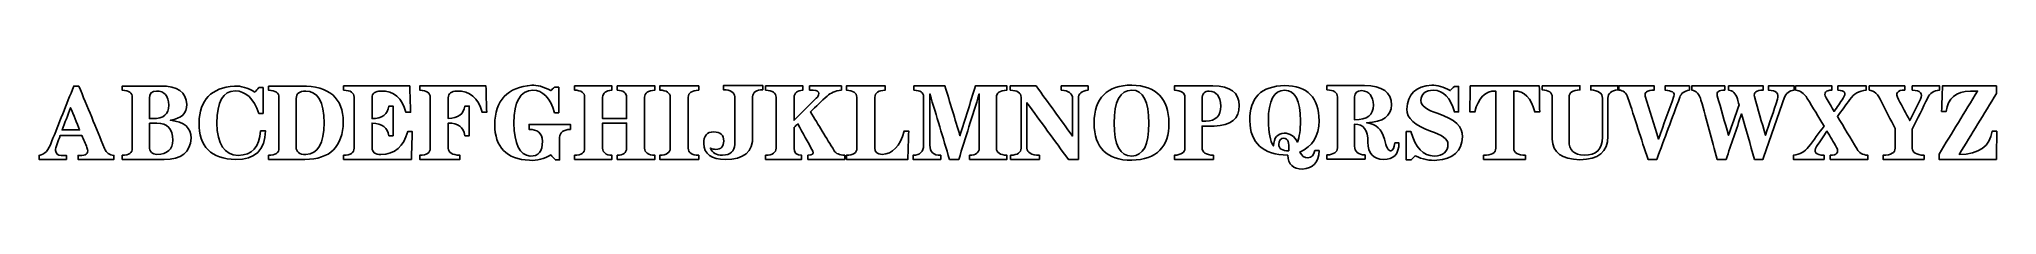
# Model space of a CAD drawing. Header units: millimetres. Extents: x -4388 to 3409, y 263 to 599.
import ezdxf

# ---------------------------------------------------------------- set-up
doc = ezdxf.new("R2010")
doc.units = ezdxf.units.MM
doc.header["$MEASUREMENT"] = 0
doc.layers.add('layer 1', color=7, linetype='Continuous')

msp = doc.modelspace()

# ---------------------------------------------------------------- linework, layer by layer
at = {"layer": 'layer 1'}
for points, knots in [([(-4280.0015, 301.8987), (-4280.0015, 301.8987), (-4280.0015, 301.8987), (-4280.0015, 301.8987), (-4280.0015, 301.8987), (-4316.1458, 301.8987), (-4352.29, 301.8987), (-4388.4595, 301.8987), (-4388.4595, 301.8987), (-4388.4595, 307.3597), (-4388.4595, 312.8207), (-4388.4595, 318.2817), (-4388.4595, 318.2817), (-4366.7679, 321.5583), (-4350.2325, 339.5669), (-4338.8787, 372.3075), (-4338.8787, 372.3075), (-4309.4402, 446.5009), (-4280.0015, 520.6943), (-4250.5629, 594.9131), (-4250.5629, 594.9131), (-4243.8319, 594.9131), (-4237.1263, 594.9131), (-4230.4208, 594.9131), (-4230.4208, 594.9131), (-4196.334, 511.9821), (-4162.2471, 429.0511), (-4128.1603, 346.0947), (-4128.1603, 346.0947), (-4121.277, 328.1877), (-4108.8817, 318.9167), (-4090.9747, 318.2817), (-4090.9747, 318.2817), (-4090.9747, 312.8207), (-4090.9747, 307.3597), (-4090.9747, 301.8987), (-4090.9747, 301.8987), (-4138.4727, 301.8987), (-4185.9962, 301.8987), (-4233.5195, 301.8987), (-4233.5195, 301.8987), (-4233.5195, 307.3597), (-4233.5195, 312.8207), (-4233.5195, 318.2817), (-4233.5195, 318.2817), (-4228.3379, 318.2817), (-4223.1817, 318.2817), (-4218.0255, 318.2817), (-4218.0255, 318.2817), (-4197.3245, 318.7135), (-4190.5935, 329.0767), (-4197.8834, 349.3713), (-4197.8834, 349.3713), (-4204.5889, 365.1955), (-4211.2945, 381.0197), (-4218.0255, 396.8439), (-4218.0255, 396.8439), (-4246.9307, 396.8439), (-4275.8613, 396.8439), (-4304.7919, 396.8439), (-4304.7919, 396.8439), (-4308.9067, 385.9473), (-4313.0469, 375.0253), (-4317.1871, 364.1033), (-4317.1871, 364.1033), (-4321.5051, 352.5463), (-4323.5879, 343.8087), (-4323.3847, 337.9159), (-4323.3847, 337.9159), (-4322.3433, 324.8349), (-4314.5964, 318.2817), (-4300.1437, 318.2817), (-4300.1437, 318.2817), (-4293.4127, 318.2817), (-4286.7071, 318.2817), (-4280.0015, 318.2817), (-4280.0015, 318.2817), (-4280.0015, 312.8207), (-4280.0015, 307.3597), (-4280.0015, 301.8987)], [0, 0, 0, 0, 0.05, 0.05, 0.05, 0.05, 0.1, 0.1, 0.1, 0.1, 0.15, 0.15, 0.15, 0.15, 0.2, 0.2, 0.2, 0.2, 0.25, 0.25, 0.25, 0.25, 0.3, 0.3, 0.3, 0.3, 0.35, 0.35, 0.35, 0.35, 0.4, 0.4, 0.4, 0.4, 0.45, 0.45, 0.45, 0.45, 0.5, 0.5, 0.5, 0.5, 0.55, 0.55, 0.55, 0.55, 0.6, 0.6, 0.6, 0.6, 0.65, 0.65, 0.65, 0.65, 0.7, 0.7, 0.7, 0.7, 0.75, 0.75, 0.75, 0.75, 0.8, 0.8, 0.8, 0.8, 0.85, 0.85, 0.85, 0.85, 0.9, 0.9, 0.9, 0.9, 0.95, 0.95, 0.95, 0.95, 1, 1, 1, 1]), ([(-4017.3148, 346.8567), (-4017.3148, 346.8567), (-4017.3148, 346.8567), (-4017.3148, 346.8567), (-4017.3148, 346.8567), (-4017.3148, 414.5731), (-4017.3148, 482.2641), (-4017.3148, 549.9551), (-4017.3148, 549.9551), (-4017.2385, 567.0747), (-4030.5481, 576.5235), (-4057.2689, 578.2507), (-4057.2689, 578.2507), (-4057.2689, 583.8133), (-4057.2689, 589.3505), (-4057.2689, 594.9131), (-4057.2689, 594.9131), (-4006.7737, 594.9131), (-3956.2785, 594.9131), (-3905.7834, 594.9131), (-3905.7834, 594.9131), (-3837.1018, 594.9639), (-3801.8973, 570.5545), (-3800.1193, 521.6849), (-3800.1193, 521.6849), (-3799.5351, 486.1503), (-3821.4299, 465.0683), (-3865.8291, 458.3881), (-3865.8291, 458.3881), (-3809.8475, 452.0127), (-3782.4156, 428.0351), (-3783.5332, 386.5061), (-3783.5332, 386.5061), (-3786.2255, 330.3213), (-3821.9633, 302.1273), (-3890.7973, 301.8987), (-3890.7973, 301.8987), (-3946.271, 301.8987), (-4001.7699, 301.8987), (-4057.2689, 301.8987), (-4057.2689, 301.8987), (-4057.2689, 307.4613), (-4057.2689, 312.9985), (-4057.2689, 318.5611), (-4057.2689, 318.5611), (-4030.7259, 319.4247), (-4017.4163, 328.8735), (-4017.3148, 346.8567)], [0, 0, 0, 0, 0.083333333, 0.083333333, 0.083333333, 0.083333333, 0.166666667, 0.166666667, 0.166666667, 0.166666667, 0.25, 0.25, 0.25, 0.25, 0.333333333, 0.333333333, 0.333333333, 0.333333333, 0.416666667, 0.416666667, 0.416666667, 0.416666667, 0.5, 0.5, 0.5, 0.5, 0.583333333, 0.583333333, 0.583333333, 0.583333333, 0.666666667, 0.666666667, 0.666666667, 0.666666667, 0.75, 0.75, 0.75, 0.75, 0.833333333, 0.833333333, 0.833333333, 0.833333333, 0.916666667, 0.916666667, 0.916666667, 0.916666667, 1, 1, 1, 1]), ([(-3949.065, 546.6277), (-3949.065, 546.6277), (-3949.065, 546.6277), (-3949.065, 546.6277), (-3949.065, 546.6277), (-3949.065, 519.4497), (-3949.065, 492.2463), (-3949.065, 465.0683), (-3949.065, 465.0683), (-3944.6199, 465.0683), (-3940.1749, 465.0683), (-3935.7299, 465.0683), (-3935.7299, 465.0683), (-3892.4483, 465.0683), (-3871.3663, 482.8229), (-3872.484, 518.3321), (-3872.484, 518.3321), (-3873.7031, 555.9749), (-3889.8067, 574.8471), (-3920.7693, 574.9233), (-3920.7693, 574.9233), (-3939.6161, 574.9233), (-3949.065, 565.4999), (-3949.065, 546.6277)], [0, 0, 0, 0, 0.166666667, 0.166666667, 0.166666667, 0.166666667, 0.333333333, 0.333333333, 0.333333333, 0.333333333, 0.5, 0.5, 0.5, 0.5, 0.666666667, 0.666666667, 0.666666667, 0.666666667, 0.833333333, 0.833333333, 0.833333333, 0.833333333, 1, 1, 1, 1]), ([(-3496.5386, 588.4107), (-3496.5386, 554.2223), (-3496.5386, 520.0339), (-3496.5386, 485.8455), (-3496.5386, 485.8455), (-3501.9487, 485.8455), (-3507.3843, 485.8455), (-3512.7945, 485.8455), (-3512.7945, 485.8455), (-3534.2576, 544.9513), (-3565.7281, 574.7709), (-3607.2063, 575.3805), (-3607.2063, 575.3805), (-3656.0505, 575.3805), (-3680.4599, 532.5053), (-3680.4599, 446.7803), (-3680.4599, 446.7803), (-3679.4185, 362.2491), (-3651.1991, 319.3739), (-3595.8272, 318.1801), (-3595.8272, 318.1801), (-3540.4805, 319.2723), (-3510.6355, 351.8351), (-3506.2921, 415.8431), (-3506.2921, 415.8431), (-3499.7898, 415.8431), (-3493.2619, 415.8431), (-3486.7595, 415.8431), (-3486.7595, 415.8431), (-3488.8931, 339.1097), (-3528.4917, 301.1367), (-3605.5807, 301.8987), (-3605.5807, 301.8987), (-3703.8787, 303.8037), (-3752.5197, 352.6479), (-3751.5545, 448.3805), (-3751.5545, 448.3805), (-3749.7766, 539.6427), (-3702.7865, 588.3599), (-3610.5592, 594.5575), (-3610.5592, 594.5575), (-3584.9305, 595.9545), (-3557.778, 587.9281), (-3529.076, 570.5037), (-3529.076, 570.5037), (-3523.6657, 576.4727), (-3518.2301, 582.4417), (-3512.7945, 588.4107), (-3512.7945, 588.4107), (-3507.3843, 588.4107), (-3501.9487, 588.4107), (-3496.5386, 588.4107)], [0, 0, 0, 0, 0.076923077, 0.076923077, 0.076923077, 0.076923077, 0.153846154, 0.153846154, 0.153846154, 0.153846154, 0.230769231, 0.230769231, 0.230769231, 0.230769231, 0.307692308, 0.307692308, 0.307692308, 0.307692308, 0.384615385, 0.384615385, 0.384615385, 0.384615385, 0.461538462, 0.461538462, 0.461538462, 0.461538462, 0.538461538, 0.538461538, 0.538461538, 0.538461538, 0.615384615, 0.615384615, 0.615384615, 0.615384615, 0.692307692, 0.692307692, 0.692307692, 0.692307692, 0.769230769, 0.769230769, 0.769230769, 0.769230769, 0.846153846, 0.846153846, 0.846153846, 0.846153846, 0.923076923, 0.923076923, 0.923076923, 0.923076923, 1, 1, 1, 1]), ([(-3474.7708, 594.9131), (-3474.7708, 594.9131), (-3474.7708, 594.9131), (-3474.7708, 594.9131), (-3474.7708, 594.9131), (-3430.9304, 594.9131), (-3387.09, 594.9131), (-3343.2495, 594.9131), (-3343.2495, 594.9131), (-3233.2167, 594.9639), (-3177.9209, 547.2373), (-3177.3621, 451.7841), (-3177.3621, 451.7841), (-3178.6321, 352.6479), (-3229.4829, 302.6861), (-3329.9399, 301.8987), (-3329.9399, 301.8987), (-3378.2, 301.8987), (-3426.4853, 301.8987), (-3474.7708, 301.8987), (-3474.7708, 301.8987), (-3474.7708, 307.4613), (-3474.7708, 312.9985), (-3474.7708, 318.5611), (-3474.7708, 318.5611), (-3447.0086, 318.7897), (-3433.1402, 328.2385), (-3433.1402, 346.8567), (-3433.1402, 346.8567), (-3433.1402, 414.5731), (-3433.1402, 482.2641), (-3433.1402, 549.9551), (-3433.1402, 549.9551), (-3433.064, 567.7097), (-3446.9578, 577.1585), (-3474.7708, 578.2507), (-3474.7708, 578.2507), (-3474.7708, 583.8133), (-3474.7708, 589.3505), (-3474.7708, 594.9131)], [0, 0, 0, 0, 0.1, 0.1, 0.1, 0.1, 0.2, 0.2, 0.2, 0.2, 0.3, 0.3, 0.3, 0.3, 0.4, 0.4, 0.4, 0.4, 0.5, 0.5, 0.5, 0.5, 0.6, 0.6, 0.6, 0.6, 0.7, 0.7, 0.7, 0.7, 0.8, 0.8, 0.8, 0.8, 0.9, 0.9, 0.9, 0.9, 1, 1, 1, 1]), ([(-3364.8904, 544.9767), (-3364.8904, 544.9767), (-3364.8904, 544.9767), (-3364.8904, 544.9767), (-3364.8904, 544.9767), (-3364.8904, 480.5877), (-3364.8904, 416.2241), (-3364.8904, 351.8605), (-3364.8904, 351.8605), (-3364.2808, 331.4389), (-3351.5045, 321.4567), (-3326.6125, 321.8885), (-3326.6125, 321.8885), (-3277.7683, 323.0061), (-3253.359, 365.1701), (-3253.359, 448.4059), (-3253.359, 448.4059), (-3254.3749, 532.0481), (-3278.7843, 574.2121), (-3326.6125, 574.9233), (-3326.6125, 574.9233), (-3351.3775, 574.9233), (-3364.1283, 564.9157), (-3364.8904, 544.9767)], [0, 0, 0, 0, 0.166666667, 0.166666667, 0.166666667, 0.166666667, 0.333333333, 0.333333333, 0.333333333, 0.333333333, 0.5, 0.5, 0.5, 0.5, 0.666666667, 0.666666667, 0.666666667, 0.666666667, 0.833333333, 0.833333333, 0.833333333, 0.833333333, 1, 1, 1, 1]), ([(-2912.2623, 595.0655), (-2912.2623, 595.0655), (-2912.2623, 595.0655), (-2912.2623, 595.0655), (-2912.2623, 595.0655), (-2911.1701, 560.0897), (-2910.0525, 525.0885), (-2908.9349, 490.0873), (-2908.9349, 490.0873), (-2915.0563, 490.0873), (-2921.1523, 490.0873), (-2927.2737, 490.0873), (-2927.2737, 490.0873), (-2942.8185, 546.7547), (-2976.1687, 575.0757), (-3027.2735, 575.0757), (-3027.2735, 575.0757), (-3050.6415, 574.4661), (-3062.3001, 565.5761), (-3062.2747, 548.4057), (-3062.2747, 548.4057), (-3062.2747, 520.6435), (-3062.2747, 492.8559), (-3062.2747, 465.0683), (-3062.2747, 465.0683), (-3022.2443, 465.4239), (-3000.0193, 482.0863), (-2995.5997, 515.0809), (-2995.5997, 515.0809), (-2990.0371, 515.0809), (-2984.4999, 515.0809), (-2978.9373, 515.0809), (-2978.9373, 515.0809), (-2978.9373, 475.6347), (-2978.9373, 436.1885), (-2978.9373, 396.7423), (-2978.9373, 396.7423), (-2984.4999, 396.7423), (-2990.0371, 396.7423), (-2995.5997, 396.7423), (-2995.5997, 396.7423), (-2999.3843, 428.4415), (-3021.6093, 445.1039), (-3062.2747, 446.7549), (-3062.2747, 446.7549), (-3062.2747, 413.9635), (-3062.2747, 381.1975), (-3062.2747, 348.4061), (-3062.2747, 348.4061), (-3062.1477, 330.8039), (-3050.4891, 321.9139), (-3027.2735, 321.7361), (-3027.2735, 321.7361), (-2971.7237, 322.8537), (-2936.1637, 353.4099), (-2920.5935, 413.4047), (-2920.5935, 413.4047), (-2914.4975, 413.4047), (-2908.3761, 413.4047), (-2902.2801, 413.4047), (-2902.2801, 413.4047), (-2903.3723, 376.1937), (-2904.4899, 338.9573), (-2905.6075, 301.7463), (-2905.6075, 301.7463), (-2995.5997, 301.7463), (-3085.6173, 301.7463), (-3175.6095, 301.7463), (-3175.6095, 301.7463), (-3175.6095, 307.3089), (-3175.6095, 312.8461), (-3175.6095, 318.4087), (-3175.6095, 318.4087), (-3147.8727, 319.3739), (-3133.9789, 328.8227), (-3133.9281, 346.7551), (-3133.9281, 346.7551), (-3133.9281, 414.5223), (-3133.9281, 482.2895), (-3133.9281, 550.0821), (-3133.9281, 550.0821), (-3133.9281, 568.1923), (-3147.7966, 577.6157), (-3175.6095, 578.4031), (-3175.6095, 578.4031), (-3175.6095, 583.9657), (-3175.6095, 589.5283), (-3175.6095, 595.0655), (-3175.6095, 595.0655), (-3087.8271, 595.0655), (-3000.0447, 595.0655), (-2912.2623, 595.0655)], [0, 0, 0, 0, 0.043478261, 0.043478261, 0.043478261, 0.043478261, 0.086956522, 0.086956522, 0.086956522, 0.086956522, 0.130434783, 0.130434783, 0.130434783, 0.130434783, 0.173913043, 0.173913043, 0.173913043, 0.173913043, 0.217391304, 0.217391304, 0.217391304, 0.217391304, 0.260869565, 0.260869565, 0.260869565, 0.260869565, 0.304347826, 0.304347826, 0.304347826, 0.304347826, 0.347826087, 0.347826087, 0.347826087, 0.347826087, 0.391304348, 0.391304348, 0.391304348, 0.391304348, 0.434782609, 0.434782609, 0.434782609, 0.434782609, 0.47826087, 0.47826087, 0.47826087, 0.47826087, 0.52173913, 0.52173913, 0.52173913, 0.52173913, 0.565217391, 0.565217391, 0.565217391, 0.565217391, 0.608695652, 0.608695652, 0.608695652, 0.608695652, 0.652173913, 0.652173913, 0.652173913, 0.652173913, 0.695652174, 0.695652174, 0.695652174, 0.695652174, 0.739130435, 0.739130435, 0.739130435, 0.739130435, 0.782608696, 0.782608696, 0.782608696, 0.782608696, 0.826086957, 0.826086957, 0.826086957, 0.826086957, 0.869565217, 0.869565217, 0.869565217, 0.869565217, 0.913043478, 0.913043478, 0.913043478, 0.913043478, 0.956521739, 0.956521739, 0.956521739, 0.956521739, 1, 1, 1, 1]), ([(-2712.2627, 301.7463), (-2712.2627, 301.7463), (-2712.2627, 301.7463), (-2712.2627, 301.7463), (-2712.2627, 301.7463), (-2765.6027, 301.7463), (-2818.9427, 301.7463), (-2872.2827, 301.7463), (-2872.2827, 301.7463), (-2872.2827, 307.3089), (-2872.2827, 312.8461), (-2872.2827, 318.4087), (-2872.2827, 318.4087), (-2844.4951, 319.0945), (-2830.6013, 328.5433), (-2830.6013, 346.7551), (-2830.6013, 346.7551), (-2830.6013, 414.5223), (-2830.6013, 482.2895), (-2830.6013, 550.0821), (-2830.6013, 550.0821), (-2830.8299, 567.2525), (-2844.6983, 576.7013), (-2872.2827, 578.4031), (-2872.2827, 578.4031), (-2872.2827, 583.9657), (-2872.2827, 589.5283), (-2872.2827, 595.0655), (-2872.2827, 595.0655), (-2784.5003, 595.0655), (-2696.7179, 595.0655), (-2608.9355, 595.0655), (-2608.9355, 595.0655), (-2607.8179, 560.0897), (-2606.7257, 525.0885), (-2605.6081, 490.0873), (-2605.6081, 490.0873), (-2611.7041, 490.0873), (-2617.8255, 490.0873), (-2623.9469, 490.0873), (-2623.9469, 490.0873), (-2639.4917, 546.7547), (-2672.8165, 575.0757), (-2723.9467, 575.0757), (-2723.9467, 575.0757), (-2746.9591, 574.4661), (-2758.6431, 565.5761), (-2758.9479, 548.4057), (-2758.9479, 548.4057), (-2758.9479, 520.6435), (-2758.9479, 492.8559), (-2758.9479, 465.0683), (-2758.9479, 465.0683), (-2719.5017, 466.4145), (-2697.2767, 483.0769), (-2692.2729, 515.0809), (-2692.2729, 515.0809), (-2686.7103, 515.0809), (-2681.1731, 515.0809), (-2675.6105, 515.0809), (-2675.6105, 515.0809), (-2675.6105, 475.6347), (-2675.6105, 436.1885), (-2675.6105, 396.7423), (-2675.6105, 396.7423), (-2681.1731, 396.7423), (-2686.7103, 396.7423), (-2692.2729, 396.7423), (-2692.2729, 396.7423), (-2697.8355, 431.2355), (-2720.0605, 447.9233), (-2758.9479, 446.7549), (-2758.9479, 446.7549), (-2758.9479, 413.4047), (-2758.9479, 380.0799), (-2758.9479, 346.7551), (-2758.9479, 346.7551), (-2758.7701, 329.5339), (-2743.2253, 320.0851), (-2712.2627, 318.4087), (-2712.2627, 318.4087), (-2712.2627, 312.8461), (-2712.2627, 307.3089), (-2712.2627, 301.7463)], [0, 0, 0, 0, 0.047619048, 0.047619048, 0.047619048, 0.047619048, 0.095238095, 0.095238095, 0.095238095, 0.095238095, 0.142857143, 0.142857143, 0.142857143, 0.142857143, 0.19047619, 0.19047619, 0.19047619, 0.19047619, 0.238095238, 0.238095238, 0.238095238, 0.238095238, 0.285714286, 0.285714286, 0.285714286, 0.285714286, 0.333333333, 0.333333333, 0.333333333, 0.333333333, 0.380952381, 0.380952381, 0.380952381, 0.380952381, 0.428571429, 0.428571429, 0.428571429, 0.428571429, 0.476190476, 0.476190476, 0.476190476, 0.476190476, 0.523809524, 0.523809524, 0.523809524, 0.523809524, 0.571428571, 0.571428571, 0.571428571, 0.571428571, 0.619047619, 0.619047619, 0.619047619, 0.619047619, 0.666666667, 0.666666667, 0.666666667, 0.666666667, 0.714285714, 0.714285714, 0.714285714, 0.714285714, 0.761904762, 0.761904762, 0.761904762, 0.761904762, 0.80952381, 0.80952381, 0.80952381, 0.80952381, 0.857142857, 0.857142857, 0.857142857, 0.857142857, 0.904761905, 0.904761905, 0.904761905, 0.904761905, 0.952380952, 0.952380952, 0.952380952, 0.952380952, 1, 1, 1, 1]), ([(-2437.2823, 421.7359), (-2437.2823, 421.7359), (-2437.2823, 421.7359), (-2437.2823, 421.7359), (-2437.2823, 421.7359), (-2437.2823, 428.4161), (-2437.2823, 435.0709), (-2437.2823, 441.7511), (-2437.2823, 441.7511), (-2382.2659, 441.7511), (-2327.2749, 441.7511), (-2272.2839, 441.7511), (-2272.2839, 441.7511), (-2272.2839, 435.0709), (-2272.2839, 428.4161), (-2272.2839, 421.7359), (-2272.2839, 421.7359), (-2300.0715, 420.7707), (-2314.5241, 410.2297), (-2315.6163, 390.0875), (-2315.6163, 390.0875), (-2315.6163, 360.0901), (-2315.6163, 330.0673), (-2315.6163, 300.0699), (-2315.6163, 300.0699), (-2321.1535, 300.0699), (-2326.7161, 300.0699), (-2332.2787, 300.0699), (-2332.2787, 300.0699), (-2338.3747, 306.7501), (-2344.4961, 313.4049), (-2350.6175, 320.0851), (-2350.6175, 320.0851), (-2376.0683, 304.4387), (-2404.4147, 297.2251), (-2435.6059, 298.4189), (-2435.6059, 298.4189), (-2526.9697, 303.1433), (-2573.0961, 350.5651), (-2573.9343, 440.6843), (-2573.9343, 440.6843), (-2572.3849, 538.1187), (-2523.0327, 590.5697), (-2425.8777, 598.0373), (-2425.8777, 598.0373), (-2405.2529, 599.4343), (-2380.1578, 592.3477), (-2350.6175, 576.7521), (-2350.6175, 576.7521), (-2345.6137, 581.1971), (-2340.6099, 585.6421), (-2335.6061, 590.0871), (-2335.6061, 590.0871), (-2330.0435, 590.0871), (-2324.5063, 590.0871), (-2318.9437, 590.0871), (-2318.9437, 590.0871), (-2318.9437, 556.1781), (-2318.9437, 522.2945), (-2318.9437, 488.4109), (-2318.9437, 488.4109), (-2324.5063, 488.4109), (-2330.0435, 488.4109), (-2335.6061, 488.4109), (-2335.6061, 488.4109), (-2353.2591, 548.1263), (-2382.1389, 578.1237), (-2422.2709, 578.4031), (-2422.2709, 578.4031), (-2472.1311, 576.8537), (-2497.1247, 532.9625), (-2497.2771, 446.7549), (-2497.2771, 446.7549), (-2496.1595, 363.4175), (-2474.6965, 319.5771), (-2432.8373, 315.2337), (-2432.8373, 315.2337), (-2399.1315, 314.0145), (-2382.8247, 333.9789), (-2383.9423, 375.0761), (-2383.9423, 375.0761), (-2385.3901, 406.7753), (-2403.1701, 422.3201), (-2437.2823, 421.7359)], [0, 0, 0, 0, 0.047619048, 0.047619048, 0.047619048, 0.047619048, 0.095238095, 0.095238095, 0.095238095, 0.095238095, 0.142857143, 0.142857143, 0.142857143, 0.142857143, 0.19047619, 0.19047619, 0.19047619, 0.19047619, 0.238095238, 0.238095238, 0.238095238, 0.238095238, 0.285714286, 0.285714286, 0.285714286, 0.285714286, 0.333333333, 0.333333333, 0.333333333, 0.333333333, 0.380952381, 0.380952381, 0.380952381, 0.380952381, 0.428571429, 0.428571429, 0.428571429, 0.428571429, 0.476190476, 0.476190476, 0.476190476, 0.476190476, 0.523809524, 0.523809524, 0.523809524, 0.523809524, 0.571428571, 0.571428571, 0.571428571, 0.571428571, 0.619047619, 0.619047619, 0.619047619, 0.619047619, 0.666666667, 0.666666667, 0.666666667, 0.666666667, 0.714285714, 0.714285714, 0.714285714, 0.714285714, 0.761904762, 0.761904762, 0.761904762, 0.761904762, 0.80952381, 0.80952381, 0.80952381, 0.80952381, 0.857142857, 0.857142857, 0.857142857, 0.857142857, 0.904761905, 0.904761905, 0.904761905, 0.904761905, 0.952380952, 0.952380952, 0.952380952, 0.952380952, 1, 1, 1, 1]), ([(-2143.9377, 465.0683), (-2143.9377, 465.0683), (-2143.9377, 465.0683), (-2143.9377, 465.0683), (-2143.9377, 465.0683), (-2112.264, 465.0683), (-2080.6155, 465.0683), (-2048.9418, 465.0683), (-2048.9418, 465.0683), (-2048.9418, 493.4147), (-2048.9418, 521.7357), (-2048.9418, 550.0821), (-2048.9418, 550.0821), (-2049.145, 568.0399), (-2061.3623, 577.4887), (-2085.5939, 578.4031), (-2085.5939, 578.4031), (-2085.5939, 583.9657), (-2085.5939, 589.5283), (-2085.5939, 595.0655), (-2085.5939, 595.0655), (-2035.6067, 595.0655), (-1985.5941, 595.0655), (-1935.6069, 595.0655), (-1935.6069, 595.0655), (-1935.6069, 589.5283), (-1935.6069, 583.9657), (-1935.6069, 578.4031), (-1935.6069, 578.4031), (-1963.1405, 576.9299), (-1977.0089, 567.4811), (-1977.2629, 550.0821), (-1977.2629, 550.0821), (-1977.2629, 482.2895), (-1977.2629, 414.5223), (-1977.2629, 346.7551), (-1977.2629, 346.7551), (-1976.7041, 329.1021), (-1962.8103, 319.6533), (-1935.6069, 318.4087), (-1935.6069, 318.4087), (-1935.6069, 312.8461), (-1935.6069, 307.3089), (-1935.6069, 301.7463), (-1935.6069, 301.7463), (-1985.5941, 301.7463), (-2035.6067, 301.7463), (-2085.5939, 301.7463), (-2085.5939, 301.7463), (-2085.5939, 307.3089), (-2085.5939, 312.8461), (-2085.5939, 318.4087), (-2085.5939, 318.4087), (-2061.1845, 319.2469), (-2048.9671, 328.6957), (-2048.9418, 346.7551), (-2048.9418, 346.7551), (-2048.9418, 380.0799), (-2048.9418, 413.4047), (-2048.9418, 446.7549), (-2048.9418, 446.7549), (-2080.6155, 446.7549), (-2112.264, 446.7549), (-2143.9377, 446.7549), (-2143.9377, 446.7549), (-2143.9377, 413.4047), (-2143.9377, 380.0799), (-2143.9377, 346.7551), (-2143.9377, 346.7551), (-2143.6329, 329.1021), (-2131.4155, 319.6533), (-2107.2601, 318.4087), (-2107.2601, 318.4087), (-2107.2601, 312.8461), (-2107.2601, 307.3089), (-2107.2601, 301.7463), (-2107.2601, 301.7463), (-2156.714, 301.7463), (-2206.1677, 301.7463), (-2255.5961, 301.7463), (-2255.5961, 301.7463), (-2255.5961, 307.3089), (-2255.5961, 312.8461), (-2255.5961, 318.4087), (-2255.5961, 318.4087), (-2228.9007, 319.4501), (-2215.5657, 328.8989), (-2215.6165, 346.7551), (-2215.6165, 346.7551), (-2215.6165, 414.5223), (-2215.6165, 482.2895), (-2215.6165, 550.0821), (-2215.6165, 550.0821), (-2215.7943, 568.3193), (-2229.1293, 577.7681), (-2255.5961, 578.4031), (-2255.5961, 578.4031), (-2255.5961, 583.9657), (-2255.5961, 589.5283), (-2255.5961, 595.0655), (-2255.5961, 595.0655), (-2206.1677, 595.0655), (-2156.714, 595.0655), (-2107.2601, 595.0655), (-2107.2601, 595.0655), (-2107.2601, 589.5283), (-2107.2601, 583.9657), (-2107.2601, 578.4031), (-2107.2601, 578.4031), (-2130.9583, 577.3363), (-2143.1757, 567.8875), (-2143.9377, 550.0821), (-2143.9377, 550.0821), (-2143.9377, 521.7357), (-2143.9377, 493.4147), (-2143.9377, 465.0683)], [0, 0, 0, 0, 0.034482759, 0.034482759, 0.034482759, 0.034482759, 0.068965517, 0.068965517, 0.068965517, 0.068965517, 0.103448276, 0.103448276, 0.103448276, 0.103448276, 0.137931034, 0.137931034, 0.137931034, 0.137931034, 0.172413793, 0.172413793, 0.172413793, 0.172413793, 0.206896552, 0.206896552, 0.206896552, 0.206896552, 0.24137931, 0.24137931, 0.24137931, 0.24137931, 0.275862069, 0.275862069, 0.275862069, 0.275862069, 0.310344828, 0.310344828, 0.310344828, 0.310344828, 0.344827586, 0.344827586, 0.344827586, 0.344827586, 0.379310345, 0.379310345, 0.379310345, 0.379310345, 0.413793103, 0.413793103, 0.413793103, 0.413793103, 0.448275862, 0.448275862, 0.448275862, 0.448275862, 0.482758621, 0.482758621, 0.482758621, 0.482758621, 0.517241379, 0.517241379, 0.517241379, 0.517241379, 0.551724138, 0.551724138, 0.551724138, 0.551724138, 0.586206897, 0.586206897, 0.586206897, 0.586206897, 0.620689655, 0.620689655, 0.620689655, 0.620689655, 0.655172414, 0.655172414, 0.655172414, 0.655172414, 0.689655172, 0.689655172, 0.689655172, 0.689655172, 0.724137931, 0.724137931, 0.724137931, 0.724137931, 0.75862069, 0.75862069, 0.75862069, 0.75862069, 0.793103448, 0.793103448, 0.793103448, 0.793103448, 0.827586207, 0.827586207, 0.827586207, 0.827586207, 0.862068966, 0.862068966, 0.862068966, 0.862068966, 0.896551724, 0.896551724, 0.896551724, 0.896551724, 0.931034483, 0.931034483, 0.931034483, 0.931034483, 0.965517241, 0.965517241, 0.965517241, 0.965517241, 1, 1, 1, 1]), ([(-1761.4391, 301.7463), (-1761.4391, 301.7463), (-1761.4391, 301.7463), (-1761.4391, 301.7463), (-1761.4391, 301.7463), (-1813.1027, 301.7463), (-1864.7663, 301.7463), (-1916.4299, 301.7463), (-1916.4299, 301.7463), (-1916.4299, 307.3089), (-1916.4299, 312.8461), (-1916.4299, 318.4087), (-1916.4299, 318.4087), (-1888.7693, 319.8057), (-1874.8755, 329.2545), (-1874.7739, 346.7551), (-1874.7739, 346.7551), (-1874.7739, 414.5223), (-1874.7739, 482.2895), (-1874.7739, 550.0821), (-1874.7739, 550.0821), (-1875.3074, 568.3955), (-1889.2012, 577.8443), (-1916.4299, 578.4031), (-1916.4299, 578.4031), (-1916.4299, 583.9657), (-1916.4299, 589.5283), (-1916.4299, 595.0655), (-1916.4299, 595.0655), (-1864.7663, 595.0655), (-1813.1027, 595.0655), (-1761.4391, 595.0655), (-1761.4391, 595.0655), (-1761.4391, 589.5283), (-1761.4391, 583.9657), (-1761.4391, 578.4031), (-1761.4391, 578.4031), (-1788.5918, 577.2601), (-1802.4856, 567.8367), (-1803.0952, 550.0821), (-1803.0952, 550.0821), (-1803.0952, 482.2895), (-1803.0952, 414.5223), (-1803.0952, 346.7551), (-1803.0952, 346.7551), (-1803.1205, 328.9751), (-1789.2267, 319.5263), (-1761.4391, 318.4087), (-1761.4391, 318.4087), (-1761.4391, 312.8461), (-1761.4391, 307.3089), (-1761.4391, 301.7463)], [0, 0, 0, 0, 0.076923077, 0.076923077, 0.076923077, 0.076923077, 0.153846154, 0.153846154, 0.153846154, 0.153846154, 0.230769231, 0.230769231, 0.230769231, 0.230769231, 0.307692308, 0.307692308, 0.307692308, 0.307692308, 0.384615385, 0.384615385, 0.384615385, 0.384615385, 0.461538462, 0.461538462, 0.461538462, 0.461538462, 0.538461538, 0.538461538, 0.538461538, 0.538461538, 0.615384615, 0.615384615, 0.615384615, 0.615384615, 0.692307692, 0.692307692, 0.692307692, 0.692307692, 0.769230769, 0.769230769, 0.769230769, 0.769230769, 0.846153846, 0.846153846, 0.846153846, 0.846153846, 0.923076923, 0.923076923, 0.923076923, 0.923076923, 1, 1, 1, 1]), ([(-1546.4281, 552.0125), (-1546.4281, 552.0125), (-1546.4281, 552.0125), (-1546.4281, 552.0125), (-1546.4281, 552.0125), (-1546.4281, 499.7901), (-1546.4281, 447.5677), (-1546.4281, 395.3453), (-1546.4281, 395.3453), (-1545.2089, 332.3533), (-1581.3277, 301.2383), (-1654.7591, 302.0257), (-1654.7591, 302.0257), (-1710.7153, 302.1019), (-1739.6205, 323.2093), (-1741.4493, 365.3479), (-1741.4493, 365.3479), (-1741.932, 396.0057), (-1728.597, 411.5505), (-1701.4444, 412.0331), (-1701.4444, 412.0331), (-1674.9521, 411.9823), (-1661.6171, 399.7649), (-1661.4393, 375.3555), (-1661.4393, 375.3555), (-1661.5155, 353.7909), (-1672.0819, 342.6657), (-1693.1132, 342.0307), (-1693.1132, 342.0307), (-1699.7679, 342.0307), (-1706.9816, 343.6817), (-1714.7794, 347.0345), (-1714.7794, 347.0345), (-1707.769, 328.4925), (-1691.6653, 319.0437), (-1666.4431, 318.6881), (-1666.4431, 318.6881), (-1634.5407, 319.9073), (-1618.4371, 334.3345), (-1618.1069, 362.0205), (-1618.1069, 362.0205), (-1618.1069, 425.3427), (-1618.1069, 488.6903), (-1618.1069, 552.0125), (-1618.1069, 552.0125), (-1618.1577, 569.6147), (-1633.1691, 579.0381), (-1663.1157, 580.3589), (-1663.1157, 580.3589), (-1663.1157, 585.9215), (-1663.1157, 591.4587), (-1663.1157, 597.0213), (-1663.1157, 597.0213), (-1610.8933, 597.0213), (-1558.6709, 597.0213), (-1506.4485, 597.0213), (-1506.4485, 597.0213), (-1506.4485, 591.4587), (-1506.4485, 585.9215), (-1506.4485, 580.3589), (-1506.4485, 580.3589), (-1532.2295, 579.3175), (-1545.5645, 569.8941), (-1546.4281, 552.0125)], [0, 0, 0, 0, 0.0625, 0.0625, 0.0625, 0.0625, 0.125, 0.125, 0.125, 0.125, 0.1875, 0.1875, 0.1875, 0.1875, 0.25, 0.25, 0.25, 0.25, 0.3125, 0.3125, 0.3125, 0.3125, 0.375, 0.375, 0.375, 0.375, 0.4375, 0.4375, 0.4375, 0.4375, 0.5, 0.5, 0.5, 0.5, 0.5625, 0.5625, 0.5625, 0.5625, 0.625, 0.625, 0.625, 0.625, 0.6875, 0.6875, 0.6875, 0.6875, 0.75, 0.75, 0.75, 0.75, 0.8125, 0.8125, 0.8125, 0.8125, 0.875, 0.875, 0.875, 0.875, 0.9375, 0.9375, 0.9375, 0.9375, 1, 1, 1, 1]), ([(-1494.7645, 578.4031), (-1494.7645, 578.4031), (-1494.7645, 578.4031), (-1494.7645, 578.4031), (-1494.7645, 578.4031), (-1494.7645, 583.9657), (-1494.7645, 589.5283), (-1494.7645, 595.0655), (-1494.7645, 595.0655), (-1445.3361, 595.0655), (-1395.8823, 595.0655), (-1346.4285, 595.0655), (-1346.4285, 595.0655), (-1346.4285, 589.5283), (-1346.4285, 583.9657), (-1346.4285, 578.4031), (-1346.4285, 578.4031), (-1369.3901, 576.8537), (-1381.0741, 567.4049), (-1381.4297, 550.0821), (-1381.4297, 550.0821), (-1381.4297, 519.5259), (-1381.4297, 488.9697), (-1381.4297, 458.4135), (-1381.4297, 458.4135), (-1351.9911, 487.8521), (-1322.5525, 517.2907), (-1293.1139, 546.7547), (-1293.1139, 546.7547), (-1286.4337, 552.2919), (-1283.1063, 558.4133), (-1283.1063, 565.0681), (-1283.1063, 565.0681), (-1283.1063, 573.9581), (-1290.3199, 578.4031), (-1304.7725, 578.4031), (-1304.7725, 578.4031), (-1309.7763, 578.4031), (-1314.7801, 578.4031), (-1319.7839, 578.4031), (-1319.7839, 578.4031), (-1319.7839, 583.9657), (-1319.7839, 589.5283), (-1319.7839, 595.0655), (-1319.7839, 595.0655), (-1277.5437, 595.0655), (-1235.3289, 595.0655), (-1193.1141, 595.0655), (-1193.1141, 595.0655), (-1193.1141, 589.5283), (-1193.1141, 583.9657), (-1193.1141, 578.4031), (-1193.1141, 578.4031), (-1217.7521, 575.1519), (-1236.6497, 567.3795), (-1249.7815, 555.0859), (-1249.7815, 555.0859), (-1271.9811, 533.9785), (-1294.2061, 512.8457), (-1316.4311, 491.7383), (-1316.4311, 491.7383), (-1284.7827, 440.0747), (-1253.1089, 388.4111), (-1221.4351, 336.7475), (-1221.4351, 336.7475), (-1215.1105, 325.4953), (-1201.2421, 319.3739), (-1179.7791, 318.4087), (-1179.7791, 318.4087), (-1179.7791, 312.8461), (-1179.7791, 307.3089), (-1179.7791, 301.7463), (-1179.7791, 301.7463), (-1228.6487, 301.7463), (-1277.5437, 301.7463), (-1326.4387, 301.7463), (-1326.4387, 301.7463), (-1326.4387, 307.3089), (-1326.4387, 312.8461), (-1326.4387, 318.4087), (-1326.4387, 318.4087), (-1308.9127, 319.2469), (-1302.3849, 324.8603), (-1306.9061, 335.2997), (-1306.9061, 335.2997), (-1326.7435, 371.3169), (-1346.5809, 407.3595), (-1366.4437, 443.4021), (-1366.4437, 443.4021), (-1371.4475, 438.9571), (-1376.4259, 434.5121), (-1381.4297, 430.0671), (-1381.4297, 430.0671), (-1381.4297, 402.3049), (-1381.4297, 374.5173), (-1381.4297, 346.7551), (-1381.4297, 346.7551), (-1381.3027, 328.4671), (-1371.3205, 319.0437), (-1351.4323, 318.4087), (-1351.4323, 318.4087), (-1351.4323, 312.8461), (-1351.4323, 307.3089), (-1351.4323, 301.7463), (-1351.4323, 301.7463), (-1399.2097, 301.7463), (-1446.9871, 301.7463), (-1494.7645, 301.7463), (-1494.7645, 301.7463), (-1494.7645, 307.3089), (-1494.7645, 312.8461), (-1494.7645, 318.4087), (-1494.7645, 318.4087), (-1466.9261, 319.6533), (-1453.0323, 329.1021), (-1453.1085, 346.7551), (-1453.1085, 346.7551), (-1453.1085, 414.5223), (-1453.1085, 482.2895), (-1453.1085, 550.0821), (-1453.1085, 550.0821), (-1452.9815, 567.6843), (-1466.8499, 577.1331), (-1494.7645, 578.4031)], [0, 0, 0, 0, 0.032258065, 0.032258065, 0.032258065, 0.032258065, 0.064516129, 0.064516129, 0.064516129, 0.064516129, 0.096774194, 0.096774194, 0.096774194, 0.096774194, 0.129032258, 0.129032258, 0.129032258, 0.129032258, 0.161290323, 0.161290323, 0.161290323, 0.161290323, 0.193548387, 0.193548387, 0.193548387, 0.193548387, 0.225806452, 0.225806452, 0.225806452, 0.225806452, 0.258064516, 0.258064516, 0.258064516, 0.258064516, 0.290322581, 0.290322581, 0.290322581, 0.290322581, 0.322580645, 0.322580645, 0.322580645, 0.322580645, 0.35483871, 0.35483871, 0.35483871, 0.35483871, 0.387096774, 0.387096774, 0.387096774, 0.387096774, 0.419354839, 0.419354839, 0.419354839, 0.419354839, 0.451612903, 0.451612903, 0.451612903, 0.451612903, 0.483870968, 0.483870968, 0.483870968, 0.483870968, 0.516129032, 0.516129032, 0.516129032, 0.516129032, 0.548387097, 0.548387097, 0.548387097, 0.548387097, 0.580645161, 0.580645161, 0.580645161, 0.580645161, 0.612903226, 0.612903226, 0.612903226, 0.612903226, 0.64516129, 0.64516129, 0.64516129, 0.64516129, 0.677419355, 0.677419355, 0.677419355, 0.677419355, 0.709677419, 0.709677419, 0.709677419, 0.709677419, 0.741935484, 0.741935484, 0.741935484, 0.741935484, 0.774193548, 0.774193548, 0.774193548, 0.774193548, 0.806451613, 0.806451613, 0.806451613, 0.806451613, 0.838709677, 0.838709677, 0.838709677, 0.838709677, 0.870967742, 0.870967742, 0.870967742, 0.870967742, 0.903225806, 0.903225806, 0.903225806, 0.903225806, 0.935483871, 0.935483871, 0.935483871, 0.935483871, 0.967741935, 0.967741935, 0.967741935, 0.967741935, 1, 1, 1, 1]), ([(-928.116, 301.7463), (-928.116, 301.7463), (-928.116, 301.7463), (-928.116, 301.7463), (-928.116, 301.7463), (-1009.7769, 301.7463), (-1091.4379, 301.7463), (-1173.0989, 301.7463), (-1173.0989, 301.7463), (-1173.0989, 307.3089), (-1173.0989, 312.8461), (-1173.0989, 318.4087), (-1173.0989, 318.4087), (-1145.2605, 319.3231), (-1131.3667, 328.7465), (-1131.4429, 346.7551), (-1131.4429, 346.7551), (-1131.4429, 414.5223), (-1131.4429, 482.2895), (-1131.4429, 550.0821), (-1131.4429, 550.0821), (-1132.0017, 567.7605), (-1145.8955, 577.2093), (-1173.0989, 578.4031), (-1173.0989, 578.4031), (-1173.0989, 583.9657), (-1173.0989, 589.5283), (-1173.0989, 595.0655), (-1173.0989, 595.0655), (-1121.4353, 595.0655), (-1069.7717, 595.0655), (-1018.1081, 595.0655), (-1018.1081, 595.0655), (-1018.1081, 589.5283), (-1018.1081, 583.9657), (-1018.1081, 578.4031), (-1018.1081, 578.4031), (-1045.3623, 577.4887), (-1059.2561, 568.0399), (-1059.7641, 550.0821), (-1059.7641, 550.0821), (-1059.7641, 482.8483), (-1059.7641, 415.6399), (-1059.7641, 348.4061), (-1059.7641, 348.4061), (-1059.5355, 330.8547), (-1049.8581, 322.0409), (-1030.7319, 321.9901), (-1030.7319, 321.9901), (-989.3807, 323.5903), (-960.1707, 354.6291), (-943.102, 415.0811), (-943.102, 415.0811), (-937.0059, 415.0811), (-930.8845, 415.0811), (-924.7632, 415.0811), (-924.7632, 415.0811), (-925.8807, 377.3113), (-926.9983, 339.5161), (-928.116, 301.7463)], [0, 0, 0, 0, 0.066666667, 0.066666667, 0.066666667, 0.066666667, 0.133333333, 0.133333333, 0.133333333, 0.133333333, 0.2, 0.2, 0.2, 0.2, 0.266666667, 0.266666667, 0.266666667, 0.266666667, 0.333333333, 0.333333333, 0.333333333, 0.333333333, 0.4, 0.4, 0.4, 0.4, 0.466666667, 0.466666667, 0.466666667, 0.466666667, 0.533333333, 0.533333333, 0.533333333, 0.533333333, 0.6, 0.6, 0.6, 0.6, 0.666666667, 0.666666667, 0.666666667, 0.666666667, 0.733333333, 0.733333333, 0.733333333, 0.733333333, 0.8, 0.8, 0.8, 0.8, 0.866666667, 0.866666667, 0.866666667, 0.866666667, 0.933333333, 0.933333333, 0.933333333, 0.933333333, 1, 1, 1, 1]), ([(-797.2805, 301.7463), (-797.2805, 301.7463), (-797.2805, 301.7463), (-797.2805, 301.7463), (-797.2805, 301.7463), (-833.9327, 301.7463), (-870.6103, 301.7463), (-907.2625, 301.7463), (-907.2625, 301.7463), (-907.2625, 307.3089), (-907.2625, 312.8461), (-907.2625, 318.4087), (-907.2625, 318.4087), (-879.5004, 319.5263), (-865.6066, 332.8613), (-865.6066, 358.4137), (-865.6066, 358.4137), (-865.6066, 423.4123), (-865.6066, 488.4109), (-865.6066, 553.4095), (-865.6066, 553.4095), (-865.6573, 568.7257), (-878.4335, 577.0569), (-903.9351, 578.4031), (-903.9351, 578.4031), (-903.9351, 583.9657), (-903.9351, 589.5283), (-903.9351, 595.0655), (-903.9351, 595.0655), (-862.838, 595.0655), (-821.7153, 595.0655), (-780.5927, 595.0655), (-780.5927, 595.0655), (-760.6029, 528.9747), (-740.6131, 462.8585), (-720.598, 396.7423), (-720.598, 396.7423), (-700.0494, 462.8585), (-679.5007, 528.9747), (-658.9268, 595.0655), (-658.9268, 595.0655), (-617.2707, 595.0655), (-575.6147, 595.0655), (-533.9333, 595.0655), (-533.9333, 595.0655), (-533.9333, 589.5283), (-533.9333, 583.9657), (-533.9333, 578.4031), (-533.9333, 578.4031), (-561.7717, 577.2093), (-575.6656, 567.7605), (-575.6147, 550.0821), (-575.6147, 550.0821), (-575.6147, 482.2895), (-575.6147, 414.5223), (-575.6147, 346.7551), (-575.6147, 346.7551), (-575.437, 329.6101), (-561.5685, 320.1613), (-533.9333, 318.4087), (-533.9333, 318.4087), (-533.9333, 312.8461), (-533.9333, 307.3089), (-533.9333, 301.7463), (-533.9333, 301.7463), (-583.3871, 301.7463), (-632.8155, 301.7463), (-682.2693, 301.7463), (-682.2693, 301.7463), (-682.2693, 307.3089), (-682.2693, 312.8461), (-682.2693, 318.4087), (-682.2693, 318.4087), (-656.844, 319.6025), (-644.0677, 329.0513), (-643.9408, 346.7551), (-643.9408, 346.7551), (-643.9408, 418.9673), (-643.9408, 491.1795), (-643.9408, 563.4171), (-643.9408, 563.4171), (-671.1695, 476.1935), (-698.373, 388.9699), (-725.6018, 301.7463), (-725.6018, 301.7463), (-737.8191, 301.7463), (-750.062, 301.7463), (-762.2793, 301.7463), (-762.2793, 301.7463), (-788.3905, 388.9699), (-814.5017, 476.1935), (-840.613, 563.4171), (-840.613, 563.4171), (-840.613, 495.0657), (-840.613, 426.7397), (-840.613, 358.4137), (-840.613, 358.4137), (-840.613, 331.7437), (-826.1603, 318.4087), (-797.2805, 318.4087), (-797.2805, 318.4087), (-797.2805, 312.8461), (-797.2805, 307.3089), (-797.2805, 301.7463)], [0, 0, 0, 0, 0.038461538, 0.038461538, 0.038461538, 0.038461538, 0.076923077, 0.076923077, 0.076923077, 0.076923077, 0.115384615, 0.115384615, 0.115384615, 0.115384615, 0.153846154, 0.153846154, 0.153846154, 0.153846154, 0.192307692, 0.192307692, 0.192307692, 0.192307692, 0.230769231, 0.230769231, 0.230769231, 0.230769231, 0.269230769, 0.269230769, 0.269230769, 0.269230769, 0.307692308, 0.307692308, 0.307692308, 0.307692308, 0.346153846, 0.346153846, 0.346153846, 0.346153846, 0.384615385, 0.384615385, 0.384615385, 0.384615385, 0.423076923, 0.423076923, 0.423076923, 0.423076923, 0.461538462, 0.461538462, 0.461538462, 0.461538462, 0.5, 0.5, 0.5, 0.5, 0.538461538, 0.538461538, 0.538461538, 0.538461538, 0.576923077, 0.576923077, 0.576923077, 0.576923077, 0.615384615, 0.615384615, 0.615384615, 0.615384615, 0.653846154, 0.653846154, 0.653846154, 0.653846154, 0.692307692, 0.692307692, 0.692307692, 0.692307692, 0.730769231, 0.730769231, 0.730769231, 0.730769231, 0.769230769, 0.769230769, 0.769230769, 0.769230769, 0.807692308, 0.807692308, 0.807692308, 0.807692308, 0.846153846, 0.846153846, 0.846153846, 0.846153846, 0.884615385, 0.884615385, 0.884615385, 0.884615385, 0.923076923, 0.923076923, 0.923076923, 0.923076923, 0.961538462, 0.961538462, 0.961538462, 0.961538462, 1, 1, 1, 1]), ([(-520.5983, 578.4031), (-520.5983, 578.4031), (-520.5983, 578.4031), (-520.5983, 578.4031), (-520.5983, 578.4031), (-520.5983, 583.9657), (-520.5983, 589.5283), (-520.5983, 595.0655), (-520.5983, 595.0655), (-486.1559, 595.0655), (-451.7135, 595.0655), (-417.2712, 595.0655), (-417.2712, 595.0655), (-368.9349, 528.4159), (-320.5988, 461.7409), (-272.2625, 395.0659), (-272.2625, 395.0659), (-272.2625, 445.0785), (-272.2625, 495.0657), (-272.2625, 545.0783), (-272.2625, 545.0783), (-272.6944, 565.0935), (-287.7057, 576.2187), (-317.2714, 578.4031), (-317.2714, 578.4031), (-317.2714, 583.9657), (-317.2714, 589.5283), (-317.2714, 595.0655), (-317.2714, 595.0655), (-281.7114, 595.0655), (-246.1514, 595.0655), (-210.6168, 595.0655), (-210.6168, 595.0655), (-210.6168, 589.5283), (-210.6168, 583.9657), (-210.6168, 578.4031), (-210.6168, 578.4031), (-236.2454, 575.9393), (-249.0215, 564.8141), (-248.9454, 545.0783), (-248.9454, 545.0783), (-248.9454, 463.9761), (-248.9454, 382.8485), (-248.9454, 301.7463), (-248.9454, 301.7463), (-262.2803, 301.7463), (-275.6153, 301.7463), (-288.9504, 301.7463), (-288.9504, 301.7463), (-343.9414, 377.3113), (-398.9323, 452.8509), (-453.9487, 528.4159), (-453.9487, 528.4159), (-453.9487, 467.8623), (-453.9487, 407.3087), (-453.9487, 346.7551), (-453.9487, 346.7551), (-453.7201, 329.1783), (-437.0577, 319.7295), (-403.9361, 318.4087), (-403.9361, 318.4087), (-403.9361, 312.8461), (-403.9361, 307.3089), (-403.9361, 301.7463), (-403.9361, 301.7463), (-442.2647, 301.7463), (-480.5933, 301.7463), (-518.9473, 301.7463), (-518.9473, 301.7463), (-518.9473, 307.3089), (-518.9473, 312.8461), (-518.9473, 318.4087), (-518.9473, 318.4087), (-490.8803, 319.8819), (-476.9865, 329.3307), (-477.266, 346.7551), (-477.266, 346.7551), (-477.266, 414.5223), (-477.266, 482.2895), (-477.266, 550.0821), (-477.266, 550.0821), (-477.4691, 568.0399), (-491.9217, 577.4887), (-520.5983, 578.4031)], [0, 0, 0, 0, 0.047619048, 0.047619048, 0.047619048, 0.047619048, 0.095238095, 0.095238095, 0.095238095, 0.095238095, 0.142857143, 0.142857143, 0.142857143, 0.142857143, 0.19047619, 0.19047619, 0.19047619, 0.19047619, 0.238095238, 0.238095238, 0.238095238, 0.238095238, 0.285714286, 0.285714286, 0.285714286, 0.285714286, 0.333333333, 0.333333333, 0.333333333, 0.333333333, 0.380952381, 0.380952381, 0.380952381, 0.380952381, 0.428571429, 0.428571429, 0.428571429, 0.428571429, 0.476190476, 0.476190476, 0.476190476, 0.476190476, 0.523809524, 0.523809524, 0.523809524, 0.523809524, 0.571428571, 0.571428571, 0.571428571, 0.571428571, 0.619047619, 0.619047619, 0.619047619, 0.619047619, 0.666666667, 0.666666667, 0.666666667, 0.666666667, 0.714285714, 0.714285714, 0.714285714, 0.714285714, 0.761904762, 0.761904762, 0.761904762, 0.761904762, 0.80952381, 0.80952381, 0.80952381, 0.80952381, 0.857142857, 0.857142857, 0.857142857, 0.857142857, 0.904761905, 0.904761905, 0.904761905, 0.904761905, 0.952380952, 0.952380952, 0.952380952, 0.952380952, 1, 1, 1, 1]), ([(-186.4359, 446.7549), (-186.4359, 446.7549), (-186.4359, 446.7549), (-186.4359, 446.7549), (-186.4359, 446.7549), (-185.0897, 547.5421), (-135.1025, 598.0881), (-36.4489, 598.4183), (-36.4489, 598.4183), (61.0362, 596.4117), (110.4646, 545.8403), (111.8615, 446.7549), (111.8615, 446.7549), (112.5728, 352.0891), (63.1444, 302.6607), (-36.4489, 298.4189), (-36.4489, 298.4189), (-136.2201, 298.9777), (-186.2073, 348.4315), (-186.4359, 446.7549)], [0, 0, 0, 0, 0.2, 0.2, 0.2, 0.2, 0.4, 0.4, 0.4, 0.4, 0.6, 0.6, 0.6, 0.6, 0.8, 0.8, 0.8, 0.8, 1, 1, 1, 1]), ([(-106.4259, 446.7549), (-106.4259, 446.7549), (-106.4259, 446.7549), (-106.4259, 446.7549), (-106.4259, 446.7549), (-106.4259, 358.9725), (-83.1087, 315.0813), (-36.4489, 315.0813), (-36.4489, 315.0813), (9.4234, 316.0973), (32.2072, 359.9885), (31.877, 446.7549), (31.877, 446.7549), (31.7754, 534.7151), (8.9916, 578.6063), (-36.4489, 578.4031), (-36.4489, 578.4031), (-83.1087, 578.4031), (-106.4259, 534.5119), (-106.4259, 446.7549)], [0, 0, 0, 0, 0.2, 0.2, 0.2, 0.2, 0.4, 0.4, 0.4, 0.4, 0.6, 0.6, 0.6, 0.6, 0.8, 0.8, 0.8, 0.8, 1, 1, 1, 1]), ([(288.544, 301.7463), (288.544, 301.7463), (288.544, 301.7463), (288.544, 301.7463), (288.544, 301.7463), (236.8804, 301.7463), (185.1913, 301.7463), (133.5277, 301.7463), (133.5277, 301.7463), (133.5277, 307.3089), (133.5277, 312.8461), (133.5277, 318.4087), (133.5277, 318.4087), (161.1375, 320.2883), (175.0313, 329.7371), (175.2091, 346.7551), (175.2091, 346.7551), (175.2091, 414.5223), (175.2091, 482.2895), (175.2091, 550.0821), (175.2091, 550.0821), (174.8789, 567.8875), (160.9851, 577.3363), (133.5277, 578.4031), (133.5277, 578.4031), (133.5277, 583.9657), (133.5277, 589.5283), (133.5277, 595.0655), (133.5277, 595.0655), (184.6579, 595.0655), (235.7628, 595.0655), (286.8675, 595.0655), (286.8675, 595.0655), (356.0063, 595.1417), (391.0075, 569.0305), (391.8711, 516.7319), (391.8711, 516.7319), (391.9219, 464.0015), (358.5972, 436.7727), (291.8714, 435.0709), (291.8714, 435.0709), (275.7677, 435.0709), (259.6387, 435.0709), (243.5352, 435.0709), (243.5352, 435.0709), (243.5352, 406.7499), (243.5352, 378.4035), (243.5352, 350.0825), (243.5352, 350.0825), (243.7638, 330.1435), (258.7752, 319.6025), (288.544, 318.4087), (288.544, 318.4087), (288.544, 312.8461), (288.544, 307.3089), (288.544, 301.7463)], [0, 0, 0, 0, 0.071428571, 0.071428571, 0.071428571, 0.071428571, 0.142857143, 0.142857143, 0.142857143, 0.142857143, 0.214285714, 0.214285714, 0.214285714, 0.214285714, 0.285714286, 0.285714286, 0.285714286, 0.285714286, 0.357142857, 0.357142857, 0.357142857, 0.357142857, 0.428571429, 0.428571429, 0.428571429, 0.428571429, 0.5, 0.5, 0.5, 0.5, 0.571428571, 0.571428571, 0.571428571, 0.571428571, 0.642857143, 0.642857143, 0.642857143, 0.642857143, 0.714285714, 0.714285714, 0.714285714, 0.714285714, 0.785714286, 0.785714286, 0.785714286, 0.785714286, 0.857142857, 0.857142857, 0.857142857, 0.857142857, 0.928571429, 0.928571429, 0.928571429, 0.928571429, 1, 1, 1, 1]), ([(243.5352, 543.4019), (243.5352, 543.4019), (243.5352, 543.4019), (243.5352, 543.4019), (243.5352, 543.4019), (243.5352, 513.9633), (243.5352, 484.5247), (243.5352, 455.0861), (243.5352, 455.0861), (248.539, 455.0861), (253.5428, 455.0861), (258.5465, 455.0861), (258.5465, 455.0861), (298.5261, 455.0861), (318.2873, 475.0251), (317.7539, 514.9285), (317.7539, 514.9285), (316.6363, 553.9937), (301.3964, 573.9327), (272.0339, 574.6947), (272.0339, 574.6947), (253.0348, 574.9487), (243.5352, 564.5093), (243.5352, 543.4019)], [0, 0, 0, 0, 0.166666667, 0.166666667, 0.166666667, 0.166666667, 0.333333333, 0.333333333, 0.333333333, 0.333333333, 0.5, 0.5, 0.5, 0.5, 0.666666667, 0.666666667, 0.666666667, 0.666666667, 0.833333333, 0.833333333, 0.833333333, 0.833333333, 1, 1, 1, 1]), ([(692.8357, 337.4079), (692.8357, 337.4079), (692.8357, 337.4079), (692.8357, 337.4079), (692.8357, 337.4079), (698.4999, 337.4079), (704.1387, 337.4079), (709.8029, 337.4079), (709.8029, 337.4079), (707.7455, 290.1131), (685.6476, 265.4243), (643.4835, 263.3669), (643.4835, 263.3669), (606.4757, 263.3669), (586.9431, 281.8835), (584.8857, 318.8913), (584.8857, 318.8913), (485.7749, 321.3043), (435.3813, 367.0497), (433.7558, 456.1275), (433.7558, 456.1275), (432.7144, 548.4057), (478.9677, 595.1925), (572.5667, 596.4625), (572.5667, 596.4625), (663.1431, 596.0307), (708.9139, 549.2693), (709.8029, 456.1275), (709.8029, 456.1275), (709.4727, 395.2183), (683.7679, 353.5877), (632.6885, 331.2357), (632.6885, 331.2357), (640.7912, 315.6909), (651.5861, 307.9947), (665.0735, 308.0963), (665.0735, 308.0963), (680.3643, 309.3155), (689.6353, 319.0945), (692.8357, 337.4079)], [0, 0, 0, 0, 0.1, 0.1, 0.1, 0.1, 0.2, 0.2, 0.2, 0.2, 0.3, 0.3, 0.3, 0.3, 0.4, 0.4, 0.4, 0.4, 0.5, 0.5, 0.5, 0.5, 0.6, 0.6, 0.6, 0.6, 0.7, 0.7, 0.7, 0.7, 0.8, 0.8, 0.8, 0.8, 0.9, 0.9, 0.9, 0.9, 1, 1, 1, 1]), ([(527.8373, 355.8991), (527.8373, 355.8991), (527.8373, 355.8991), (527.8373, 355.8991), (527.8373, 355.8991), (529.8947, 388.7921), (544.2711, 405.7593), (571.0173, 406.8007), (571.0173, 406.8007), (593.6233, 406.8007), (611.0985, 394.9643), (623.4429, 371.3169), (623.4429, 371.3169), (631.4694, 391.7131), (635.5841, 420.0087), (635.7873, 456.1275), (635.7873, 456.1275), (635.6603, 537.1535), (614.5783, 577.7681), (572.5667, 577.9713), (572.5667, 577.9713), (529.3867, 577.9713), (507.7967, 537.3567), (507.7967, 456.1275), (507.7967, 456.1275), (508.4317, 410.1281), (515.1119, 376.7271), (527.8373, 355.8991)], [0, 0, 0, 0, 0.142857143, 0.142857143, 0.142857143, 0.142857143, 0.285714286, 0.285714286, 0.285714286, 0.285714286, 0.428571429, 0.428571429, 0.428571429, 0.428571429, 0.571428571, 0.571428571, 0.571428571, 0.571428571, 0.714285714, 0.714285714, 0.714285714, 0.714285714, 0.857142857, 0.857142857, 0.857142857, 0.857142857, 1, 1, 1, 1]), ([(1011.047, 368.1419), (1011.047, 368.1419), (1011.047, 368.1419), (1011.047, 368.1419), (1011.047, 368.1419), (1016.5842, 368.1419), (1022.1468, 368.1419), (1027.7094, 368.1419), (1027.7094, 368.1419), (1027.7094, 323.6919), (1007.1608, 301.6447), (966.089, 302.0257), (966.089, 302.0257), (925.322, 302.7369), (904.7226, 325.7493), (904.2908, 371.0883), (904.2908, 371.0883), (904.2399, 418.9673), (886.4854, 442.9703), (851.027, 443.1227), (851.027, 443.1227), (851.027, 413.6841), (851.027, 384.2455), (851.027, 354.8069), (851.027, 354.8069), (851.2048, 333.2677), (865.0986, 321.6091), (892.7084, 319.8057), (892.7084, 319.8057), (892.7084, 314.2431), (892.7084, 308.6805), (892.7084, 303.1433), (892.7084, 303.1433), (842.137, 303.1433), (791.5909, 303.1433), (741.0449, 303.1433), (741.0449, 303.1433), (741.0449, 308.6805), (741.0449, 314.2431), (741.0449, 319.8057), (741.0449, 319.8057), (768.7817, 321.7361), (782.6501, 331.1849), (782.7009, 348.1267), (782.7009, 348.1267), (782.7009, 415.9193), (782.7009, 483.6865), (782.7009, 551.4537), (782.7009, 551.4537), (782.5231, 569.3353), (768.6293, 578.7841), (741.0449, 579.8001), (741.0449, 579.8001), (741.0449, 585.3627), (741.0449, 590.8999), (741.0449, 596.4625), (741.0449, 596.4625), (791.0321, 596.4625), (841.0448, 596.4625), (891.032, 596.4625), (891.032, 596.4625), (961.9742, 595.9037), (997.7628, 570.2497), (998.3977, 519.5767), (998.3977, 519.5767), (997.9406, 475.0505), (964.819, 451.2507), (899.033, 448.1265), (899.033, 448.1265), (937.0314, 443.6815), (960.5772, 422.0915), (969.6704, 383.3311), (969.6704, 383.3311), (977.2142, 350.5397), (986.0025, 334.9187), (996.0356, 336.4681), (996.0356, 336.4681), (1004.0112, 338.4239), (1009.0149, 348.9903), (1011.047, 368.1419)], [0, 0, 0, 0, 0.05, 0.05, 0.05, 0.05, 0.1, 0.1, 0.1, 0.1, 0.15, 0.15, 0.15, 0.15, 0.2, 0.2, 0.2, 0.2, 0.25, 0.25, 0.25, 0.25, 0.3, 0.3, 0.3, 0.3, 0.35, 0.35, 0.35, 0.35, 0.4, 0.4, 0.4, 0.4, 0.45, 0.45, 0.45, 0.45, 0.5, 0.5, 0.5, 0.5, 0.55, 0.55, 0.55, 0.55, 0.6, 0.6, 0.6, 0.6, 0.65, 0.65, 0.65, 0.65, 0.7, 0.7, 0.7, 0.7, 0.75, 0.75, 0.75, 0.75, 0.8, 0.8, 0.8, 0.8, 0.85, 0.85, 0.85, 0.85, 0.9, 0.9, 0.9, 0.9, 0.95, 0.95, 0.95, 0.95, 1, 1, 1, 1]), ([(851.027, 551.4537), (851.027, 551.4537), (851.027, 551.4537), (851.027, 551.4537), (851.027, 551.4537), (851.027, 520.9229), (851.027, 490.3667), (851.027, 459.8105), (851.027, 459.8105), (901.4714, 460.4963), (926.4649, 479.9527), (926.0332, 518.1289), (926.0332, 518.1289), (925.2711, 555.2891), (909.7264, 574.7201), (879.3734, 576.4727), (879.3734, 576.4727), (860.4757, 576.4727), (851.027, 568.1415), (851.027, 551.4537)], [0, 0, 0, 0, 0.2, 0.2, 0.2, 0.2, 0.4, 0.4, 0.4, 0.4, 0.6, 0.6, 0.6, 0.6, 0.8, 0.8, 0.8, 0.8, 1, 1, 1, 1]), ([(1056.8686, 300.0699), (1056.8686, 300.0699), (1056.8686, 300.0699), (1056.8686, 300.0699), (1056.8686, 300.0699), (1056.8686, 337.8651), (1056.8686, 375.6349), (1056.8686, 413.4047), (1056.8686, 413.4047), (1062.9899, 413.4047), (1069.086, 413.4047), (1075.2073, 413.4047), (1075.2073, 413.4047), (1092.9874, 348.9649), (1124.1532, 316.3513), (1168.7302, 315.5385), (1168.7302, 315.5385), (1204.1632, 316.3513), (1222.2988, 332.4041), (1223.1878, 363.6969), (1223.1878, 363.6969), (1223.4164, 382.3913), (1200.2007, 399.5109), (1153.541, 415.0811), (1153.541, 415.0811), (1090.1934, 437.3061), (1058.9514, 466.3637), (1059.7642, 502.2539), (1059.7642, 502.2539), (1062.2788, 563.0361), (1095.1972, 595.0655), (1158.5447, 598.4183), (1158.5447, 598.4183), (1179.6522, 598.4183), (1204.0869, 591.1793), (1231.8745, 576.7521), (1231.8745, 576.7521), (1237.4371, 582.2893), (1242.9743, 587.8519), (1248.5369, 593.4145), (1248.5369, 593.4145), (1254.0995, 593.4145), (1259.6367, 593.4145), (1265.1993, 593.4145), (1265.1993, 593.4145), (1265.1993, 559.5309), (1265.1993, 525.6219), (1265.1993, 491.7383), (1265.1993, 491.7383), (1259.6367, 491.7383), (1254.0995, 491.7383), (1248.5369, 491.7383), (1248.5369, 491.7383), (1232.9922, 548.4057), (1205.2046, 577.3109), (1165.1995, 578.4031), (1165.1995, 578.4031), (1132.9924, 577.3109), (1116.3046, 563.4171), (1115.2124, 536.7471), (1115.2124, 536.7471), (1115.2124, 516.7319), (1137.9708, 499.5107), (1183.5383, 485.0835), (1183.5383, 485.0835), (1249.9848, 463.7221), (1282.5729, 432.6325), (1281.303, 391.7893), (1281.303, 391.7893), (1278.3566, 335.0965), (1244.092, 303.9561), (1178.5346, 298.4189), (1178.5346, 298.4189), (1150.8232, 296.5139), (1121.9179, 302.6353), (1091.8697, 316.7323), (1091.8697, 316.7323), (1086.7644, 311.1951), (1081.659, 305.6325), (1076.5282, 300.0699), (1076.5282, 300.0699), (1069.975, 300.0699), (1063.4218, 300.0699), (1056.8686, 300.0699)], [0, 0, 0, 0, 0.047619048, 0.047619048, 0.047619048, 0.047619048, 0.095238095, 0.095238095, 0.095238095, 0.095238095, 0.142857143, 0.142857143, 0.142857143, 0.142857143, 0.19047619, 0.19047619, 0.19047619, 0.19047619, 0.238095238, 0.238095238, 0.238095238, 0.238095238, 0.285714286, 0.285714286, 0.285714286, 0.285714286, 0.333333333, 0.333333333, 0.333333333, 0.333333333, 0.380952381, 0.380952381, 0.380952381, 0.380952381, 0.428571429, 0.428571429, 0.428571429, 0.428571429, 0.476190476, 0.476190476, 0.476190476, 0.476190476, 0.523809524, 0.523809524, 0.523809524, 0.523809524, 0.571428571, 0.571428571, 0.571428571, 0.571428571, 0.619047619, 0.619047619, 0.619047619, 0.619047619, 0.666666667, 0.666666667, 0.666666667, 0.666666667, 0.714285714, 0.714285714, 0.714285714, 0.714285714, 0.761904762, 0.761904762, 0.761904762, 0.761904762, 0.80952381, 0.80952381, 0.80952381, 0.80952381, 0.857142857, 0.857142857, 0.857142857, 0.857142857, 0.904761905, 0.904761905, 0.904761905, 0.904761905, 0.952380952, 0.952380952, 0.952380952, 0.952380952, 1, 1, 1, 1]), ([(1311.8591, 595.0655), (1311.8591, 595.0655), (1311.8591, 595.0655), (1311.8591, 595.0655), (1311.8591, 595.0655), (1403.5277, 595.0655), (1495.1963, 595.0655), (1586.865, 595.0655), (1586.865, 595.0655), (1587.4237, 560.6231), (1587.9826, 526.1807), (1588.5414, 491.7383), (1588.5414, 491.7383), (1581.8611, 491.7383), (1575.2064, 491.7383), (1568.5262, 491.7383), (1568.5262, 491.7383), (1555.1912, 547.2881), (1527.429, 575.0757), (1485.2141, 575.0757), (1485.2141, 575.0757), (1485.2141, 498.9773), (1485.2141, 422.8535), (1485.2141, 346.7551), (1485.2141, 346.7551), (1485.2141, 328.7465), (1500.7843, 319.3231), (1531.8739, 318.4087), (1531.8739, 318.4087), (1531.8739, 312.8461), (1531.8739, 307.3089), (1531.8739, 301.7463), (1531.8739, 301.7463), (1476.3241, 301.7463), (1420.7489, 301.7463), (1365.1991, 301.7463), (1365.1991, 301.7463), (1365.1991, 307.3089), (1365.1991, 312.8461), (1365.1991, 318.4087), (1365.1991, 318.4087), (1397.4572, 318.7389), (1413.5608, 328.1877), (1413.5354, 346.7551), (1413.5354, 346.7551), (1413.5354, 422.8535), (1413.5354, 498.9773), (1413.5354, 575.0757), (1413.5354, 575.0757), (1371.3205, 575.0757), (1343.5329, 547.2881), (1330.1979, 491.7383), (1330.1979, 491.7383), (1323.5431, 491.7383), (1316.863, 491.7383), (1310.2082, 491.7383), (1310.2082, 491.7383), (1310.7669, 526.1807), (1311.3257, 560.6231), (1311.8591, 595.0655)], [0, 0, 0, 0, 0.066666667, 0.066666667, 0.066666667, 0.066666667, 0.133333333, 0.133333333, 0.133333333, 0.133333333, 0.2, 0.2, 0.2, 0.2, 0.266666667, 0.266666667, 0.266666667, 0.266666667, 0.333333333, 0.333333333, 0.333333333, 0.333333333, 0.4, 0.4, 0.4, 0.4, 0.466666667, 0.466666667, 0.466666667, 0.466666667, 0.533333333, 0.533333333, 0.533333333, 0.533333333, 0.6, 0.6, 0.6, 0.6, 0.666666667, 0.666666667, 0.666666667, 0.666666667, 0.733333333, 0.733333333, 0.733333333, 0.733333333, 0.8, 0.8, 0.8, 0.8, 0.866666667, 0.866666667, 0.866666667, 0.866666667, 0.933333333, 0.933333333, 0.933333333, 0.933333333, 1, 1, 1, 1]), ([(1598.5489, 595.9037), (1598.5489, 595.9037), (1598.5489, 595.9037), (1598.5489, 595.9037), (1598.5489, 595.9037), (1648.5361, 595.9037), (1698.5487, 595.9037), (1748.5359, 595.9037), (1748.5359, 595.9037), (1748.5359, 590.3665), (1748.5359, 584.8039), (1748.5359, 579.2413), (1748.5359, 579.2413), (1719.8594, 578.4031), (1705.4322, 568.9543), (1705.2036, 550.9203), (1705.2036, 550.9203), (1705.2036, 492.5765), (1705.2036, 434.2327), (1705.2036, 375.9143), (1705.2036, 375.9143), (1705.356, 339.2621), (1725.2696, 320.2883), (1764.9952, 319.0183), (1764.9952, 319.0183), (1814.0171, 318.0531), (1838.5282, 342.0307), (1838.5282, 390.9003), (1838.5282, 390.9003), (1838.5282, 442.5893), (1838.5282, 494.2529), (1838.5282, 545.9165), (1838.5282, 545.9165), (1838.579, 566.5921), (1823.0087, 577.6919), (1791.8684, 579.2413), (1791.8684, 579.2413), (1791.8684, 584.8039), (1791.8684, 590.3665), (1791.8684, 595.9037), (1791.8684, 595.9037), (1827.9872, 595.9037), (1864.0805, 595.9037), (1900.1993, 595.9037), (1900.1993, 595.9037), (1900.1993, 590.3665), (1900.1993, 584.8039), (1900.1993, 579.2413), (1900.1993, 579.2413), (1873.7833, 577.1331), (1860.4484, 566.0079), (1860.1944, 545.9165), (1860.1944, 545.9165), (1860.1944, 495.3451), (1860.1944, 444.7991), (1860.1944, 394.2531), (1860.1944, 394.2531), (1860.1944, 332.0231), (1822.9833, 300.9081), (1748.5359, 300.9081), (1748.5359, 300.9081), (1676.3237, 302.0257), (1639.6461, 329.2545), (1638.5286, 382.5691), (1638.5286, 382.5691), (1638.5286, 438.6777), (1638.5286, 494.8117), (1638.5286, 550.9203), (1638.5286, 550.9203), (1638.3508, 568.6749), (1625.0158, 578.1237), (1598.5489, 579.2413), (1598.5489, 579.2413), (1598.5489, 584.8039), (1598.5489, 590.3665), (1598.5489, 595.9037)], [0, 0, 0, 0, 0.052631579, 0.052631579, 0.052631579, 0.052631579, 0.105263158, 0.105263158, 0.105263158, 0.105263158, 0.157894737, 0.157894737, 0.157894737, 0.157894737, 0.210526316, 0.210526316, 0.210526316, 0.210526316, 0.263157895, 0.263157895, 0.263157895, 0.263157895, 0.315789474, 0.315789474, 0.315789474, 0.315789474, 0.368421053, 0.368421053, 0.368421053, 0.368421053, 0.421052632, 0.421052632, 0.421052632, 0.421052632, 0.473684211, 0.473684211, 0.473684211, 0.473684211, 0.526315789, 0.526315789, 0.526315789, 0.526315789, 0.578947368, 0.578947368, 0.578947368, 0.578947368, 0.631578947, 0.631578947, 0.631578947, 0.631578947, 0.684210526, 0.684210526, 0.684210526, 0.684210526, 0.736842105, 0.736842105, 0.736842105, 0.736842105, 0.789473684, 0.789473684, 0.789473684, 0.789473684, 0.842105263, 0.842105263, 0.842105263, 0.842105263, 0.894736842, 0.894736842, 0.894736842, 0.894736842, 0.947368421, 0.947368421, 0.947368421, 0.947368421, 1, 1, 1, 1]), ([(1903.1966, 578.4031), (1903.1966, 578.4031), (1903.1966, 578.4031), (1903.1966, 578.4031), (1903.1966, 578.4031), (1903.1966, 583.9657), (1903.1966, 589.5283), (1903.1966, 595.0655), (1903.1966, 595.0655), (1950.4151, 595.0655), (1997.6592, 595.0655), (2044.8777, 595.0655), (2044.8777, 595.0655), (2044.8777, 589.5283), (2044.8777, 583.9657), (2044.8777, 578.4031), (2044.8777, 578.4031), (2016.3282, 578.1237), (2004.314, 570.1481), (2008.8352, 554.5271), (2008.8352, 554.5271), (2026.4119, 497.4787), (2043.9634, 440.4557), (2061.5401, 383.4073), (2061.5401, 383.4073), (2082.0888, 440.6335), (2102.6374, 497.8597), (2123.2113, 555.0859), (2123.2113, 555.0859), (2127.7072, 568.6495), (2116.0485, 576.4219), (2088.2102, 578.4031), (2088.2102, 578.4031), (2088.2102, 583.9657), (2088.2102, 589.5283), (2088.2102, 595.0655), (2088.2102, 595.0655), (2120.4173, 595.0655), (2152.65, 595.0655), (2184.8572, 595.0655), (2184.8572, 595.0655), (2184.8572, 589.5283), (2184.8572, 583.9657), (2184.8572, 578.4031), (2184.8572, 578.4031), (2163.9021, 574.7455), (2151.126, 565.2967), (2146.5286, 550.0821), (2146.5286, 550.0821), (2115.9724, 467.3035), (2085.4162, 384.5249), (2054.86, 301.7463), (2054.86, 301.7463), (2043.2014, 301.7463), (2031.5427, 301.7463), (2019.8587, 301.7463), (2019.8587, 301.7463), (1993.2141, 383.9661), (1966.5442, 466.1859), (1939.8741, 548.4057), (1939.8741, 548.4057), (1933.8797, 567.9891), (1921.6624, 577.9713), (1903.1966, 578.4031)], [0, 0, 0, 0, 0.0625, 0.0625, 0.0625, 0.0625, 0.125, 0.125, 0.125, 0.125, 0.1875, 0.1875, 0.1875, 0.1875, 0.25, 0.25, 0.25, 0.25, 0.3125, 0.3125, 0.3125, 0.3125, 0.375, 0.375, 0.375, 0.375, 0.4375, 0.4375, 0.4375, 0.4375, 0.5, 0.5, 0.5, 0.5, 0.5625, 0.5625, 0.5625, 0.5625, 0.625, 0.625, 0.625, 0.625, 0.6875, 0.6875, 0.6875, 0.6875, 0.75, 0.75, 0.75, 0.75, 0.8125, 0.8125, 0.8125, 0.8125, 0.875, 0.875, 0.875, 0.875, 0.9375, 0.9375, 0.9375, 0.9375, 1, 1, 1, 1]), ([(2340.864, 595.0655), (2340.864, 595.0655), (2340.864, 595.0655), (2340.864, 595.0655), (2340.864, 595.0655), (2386.9903, 595.0655), (2433.0914, 595.0655), (2479.1923, 595.0655), (2479.1923, 595.0655), (2479.1923, 589.5283), (2479.1923, 583.9657), (2479.1923, 578.4031), (2479.1923, 578.4031), (2451.1762, 577.9713), (2439.4921, 569.5131), (2444.1403, 553.0539), (2444.1403, 553.0539), (2458.5929, 501.4919), (2473.0709, 449.9553), (2487.5489, 398.4187), (2487.5489, 398.4187), (2503.6525, 446.5009), (2519.7816, 494.6085), (2535.9106, 542.6907), (2535.9106, 542.6907), (2542.8194, 565.2205), (2530.5765, 577.1331), (2499.2076, 578.4031), (2499.2076, 578.4031), (2499.2076, 583.9657), (2499.2076, 589.5283), (2499.2076, 595.0655), (2499.2076, 595.0655), (2533.6499, 595.0655), (2568.0923, 595.0655), (2602.5348, 595.0655), (2602.5348, 595.0655), (2602.5348, 589.5283), (2602.5348, 583.9657), (2602.5348, 578.4031), (2602.5348, 578.4031), (2582.6211, 576.9807), (2569.2861, 566.4397), (2562.5297, 546.7547), (2562.5297, 546.7547), (2534.2087, 465.0683), (2505.8623, 383.4073), (2477.5414, 301.7463), (2477.5414, 301.7463), (2466.4162, 301.7463), (2455.3164, 301.7463), (2444.1912, 301.7463), (2444.1912, 301.7463), (2426.97, 362.2999), (2409.7487, 422.8535), (2392.5275, 483.4071), (2392.5275, 483.4071), (2371.979, 422.8535), (2351.4303, 362.2999), (2330.8818, 301.7463), (2330.8818, 301.7463), (2319.1978, 301.7463), (2307.5391, 301.7463), (2295.8805, 301.7463), (2295.8805, 301.7463), (2274.2143, 380.6387), (2252.5482, 459.5311), (2230.882, 538.3981), (2230.882, 538.3981), (2224.913, 562.9599), (2212.6955, 576.2949), (2194.2044, 578.4031), (2194.2044, 578.4031), (2194.2044, 583.9657), (2194.2044, 589.5283), (2194.2044, 595.0655), (2194.2044, 595.0655), (2238.0955, 595.0655), (2281.9867, 595.0655), (2325.8779, 595.0655), (2325.8779, 595.0655), (2325.8779, 589.5283), (2325.8779, 583.9657), (2325.8779, 578.4031), (2325.8779, 578.4031), (2301.8495, 578.8095), (2291.7403, 571.4181), (2295.5504, 556.2289), (2295.5504, 556.2289), (2310.6634, 503.6255), (2325.751, 451.0221), (2340.864, 398.4187), (2340.864, 398.4187), (2354.7578, 438.9571), (2368.6515, 479.5209), (2382.5453, 520.0847), (2382.5453, 520.0847), (2380.3102, 527.8571), (2378.1004, 535.6295), (2375.8651, 543.4019), (2375.8651, 543.4019), (2369.3628, 565.4745), (2357.6788, 577.1331), (2340.864, 578.4031), (2340.864, 578.4031), (2340.864, 583.9657), (2340.864, 589.5283), (2340.864, 595.0655)], [0, 0, 0, 0, 0.037037037, 0.037037037, 0.037037037, 0.037037037, 0.074074074, 0.074074074, 0.074074074, 0.074074074, 0.111111111, 0.111111111, 0.111111111, 0.111111111, 0.148148148, 0.148148148, 0.148148148, 0.148148148, 0.185185185, 0.185185185, 0.185185185, 0.185185185, 0.222222222, 0.222222222, 0.222222222, 0.222222222, 0.259259259, 0.259259259, 0.259259259, 0.259259259, 0.296296296, 0.296296296, 0.296296296, 0.296296296, 0.333333333, 0.333333333, 0.333333333, 0.333333333, 0.37037037, 0.37037037, 0.37037037, 0.37037037, 0.407407407, 0.407407407, 0.407407407, 0.407407407, 0.444444444, 0.444444444, 0.444444444, 0.444444444, 0.481481481, 0.481481481, 0.481481481, 0.481481481, 0.518518519, 0.518518519, 0.518518519, 0.518518519, 0.555555556, 0.555555556, 0.555555556, 0.555555556, 0.592592593, 0.592592593, 0.592592593, 0.592592593, 0.62962963, 0.62962963, 0.62962963, 0.62962963, 0.666666667, 0.666666667, 0.666666667, 0.666666667, 0.703703704, 0.703703704, 0.703703704, 0.703703704, 0.740740741, 0.740740741, 0.740740741, 0.740740741, 0.777777778, 0.777777778, 0.777777778, 0.777777778, 0.814814815, 0.814814815, 0.814814815, 0.814814815, 0.851851852, 0.851851852, 0.851851852, 0.851851852, 0.888888889, 0.888888889, 0.888888889, 0.888888889, 0.925925926, 0.925925926, 0.925925926, 0.925925926, 0.962962963, 0.962962963, 0.962962963, 0.962962963, 1, 1, 1, 1]), ([(2896.0317, 301.7463), (2896.0317, 301.7463), (2896.0317, 301.7463), (2896.0317, 301.7463), (2896.0317, 301.7463), (2896.0317, 307.3089), (2896.0317, 312.8461), (2896.0317, 318.4087), (2896.0317, 318.4087), (2873.9845, 320.5169), (2859.5574, 328.8481), (2852.6993, 343.4023), (2852.6993, 343.4023), (2826.5882, 386.7347), (2800.477, 430.0671), (2774.3657, 473.3995), (2774.3657, 473.3995), (2791.0281, 496.1833), (2807.6906, 518.9671), (2824.3783, 541.7509), (2824.3783, 541.7509), (2839.5675, 564.2807), (2861.2338, 576.4981), (2889.377, 578.4031), (2889.377, 578.4031), (2889.377, 583.9657), (2889.377, 589.5283), (2889.377, 595.0655), (2889.377, 595.0655), (2851.5817, 595.0655), (2813.8119, 595.0655), (2776.0421, 595.0655), (2776.0421, 595.0655), (2776.0421, 589.5283), (2776.0421, 583.9657), (2776.0421, 578.4031), (2776.0421, 578.4031), (2803.4995, 577.7681), (2810.7386, 567.2017), (2797.7084, 546.7547), (2797.7084, 546.7547), (2785.4909, 528.9747), (2773.2482, 511.1947), (2761.0307, 493.4147), (2761.0307, 493.4147), (2750.4897, 511.7535), (2739.9234, 530.0669), (2729.357, 548.4057), (2729.357, 548.4057), (2718.5365, 567.9891), (2726.3089, 577.9713), (2752.6995, 578.4031), (2752.6995, 578.4031), (2752.6995, 583.9657), (2752.6995, 589.5283), (2752.6995, 595.0655), (2752.6995, 595.0655), (2704.3634, 595.0655), (2656.0271, 595.0655), (2607.6909, 595.0655), (2607.6909, 595.0655), (2607.6909, 589.5283), (2607.6909, 583.9657), (2607.6909, 578.4031), (2607.6909, 578.4031), (2625.3948, 577.2601), (2640.9395, 566.1603), (2654.3762, 545.0783), (2654.3762, 545.0783), (2676.6012, 508.4007), (2698.8262, 471.7485), (2721.0258, 435.0709), (2721.0258, 435.0709), (2700.4771, 407.3087), (2679.9285, 379.5211), (2659.3799, 351.7335), (2659.3799, 351.7335), (2644.9273, 332.8613), (2624.9375, 321.7361), (2599.3598, 318.4087), (2599.3598, 318.4087), (2599.3598, 312.8461), (2599.3598, 307.3089), (2599.3598, 301.7463), (2599.3598, 301.7463), (2639.9235, 301.7463), (2680.4873, 301.7463), (2721.0258, 301.7463), (2721.0258, 301.7463), (2721.0258, 307.3089), (2721.0258, 312.8461), (2721.0258, 318.4087), (2721.0258, 318.4087), (2687.2437, 319.8057), (2677.2361, 331.4643), (2691.0283, 353.4099), (2691.0283, 353.4099), (2704.9221, 373.9585), (2718.8159, 394.5325), (2732.7097, 415.0811), (2732.7097, 415.0811), (2745.4859, 393.4149), (2758.2621, 371.7487), (2771.0384, 350.0825), (2771.0384, 350.0825), (2781.4269, 329.9403), (2773.0957, 319.3739), (2746.0448, 318.4087), (2746.0448, 318.4087), (2746.0448, 312.8461), (2746.0448, 307.3089), (2746.0448, 301.7463), (2746.0448, 301.7463), (2796.032, 301.7463), (2846.0446, 301.7463), (2896.0317, 301.7463)], [0, 0, 0, 0, 0.034482759, 0.034482759, 0.034482759, 0.034482759, 0.068965517, 0.068965517, 0.068965517, 0.068965517, 0.103448276, 0.103448276, 0.103448276, 0.103448276, 0.137931034, 0.137931034, 0.137931034, 0.137931034, 0.172413793, 0.172413793, 0.172413793, 0.172413793, 0.206896552, 0.206896552, 0.206896552, 0.206896552, 0.24137931, 0.24137931, 0.24137931, 0.24137931, 0.275862069, 0.275862069, 0.275862069, 0.275862069, 0.310344828, 0.310344828, 0.310344828, 0.310344828, 0.344827586, 0.344827586, 0.344827586, 0.344827586, 0.379310345, 0.379310345, 0.379310345, 0.379310345, 0.413793103, 0.413793103, 0.413793103, 0.413793103, 0.448275862, 0.448275862, 0.448275862, 0.448275862, 0.482758621, 0.482758621, 0.482758621, 0.482758621, 0.517241379, 0.517241379, 0.517241379, 0.517241379, 0.551724138, 0.551724138, 0.551724138, 0.551724138, 0.586206897, 0.586206897, 0.586206897, 0.586206897, 0.620689655, 0.620689655, 0.620689655, 0.620689655, 0.655172414, 0.655172414, 0.655172414, 0.655172414, 0.689655172, 0.689655172, 0.689655172, 0.689655172, 0.724137931, 0.724137931, 0.724137931, 0.724137931, 0.75862069, 0.75862069, 0.75862069, 0.75862069, 0.793103448, 0.793103448, 0.793103448, 0.793103448, 0.827586207, 0.827586207, 0.827586207, 0.827586207, 0.862068966, 0.862068966, 0.862068966, 0.862068966, 0.896551724, 0.896551724, 0.896551724, 0.896551724, 0.931034483, 0.931034483, 0.931034483, 0.931034483, 0.965517241, 0.965517241, 0.965517241, 0.965517241, 1, 1, 1, 1]), ([(2901.0355, 578.4031), (2901.0355, 578.4031), (2901.0355, 578.4031), (2901.0355, 578.4031), (2901.0355, 578.4031), (2901.0355, 583.9657), (2901.0355, 589.5283), (2901.0355, 595.0655), (2901.0355, 595.0655), (2948.2541, 595.0655), (2995.4727, 595.0655), (3042.6913, 595.0655), (3042.6913, 595.0655), (3042.6913, 589.5283), (3042.6913, 583.9657), (3042.6913, 578.4031), (3042.6913, 578.4031), (3012.2621, 578.9619), (3003.9309, 566.7445), (3017.6977, 541.7509), (3017.6977, 541.7509), (3032.7092, 513.4045), (3047.6952, 485.0835), (3062.7065, 456.7371), (3062.7065, 456.7371), (3076.7528, 485.1089), (3090.7989, 513.4807), (3104.8706, 541.8525), (3104.8706, 541.8525), (3116.2751, 565.0935), (3105.5563, 577.2601), (3072.7142, 578.4031), (3072.7142, 578.4031), (3072.7142, 583.9657), (3072.7142, 589.5283), (3072.7142, 595.0655), (3072.7142, 595.0655), (3108.8076, 595.0655), (3144.9264, 595.0655), (3181.0452, 595.0655), (3181.0452, 595.0655), (3181.0452, 589.5283), (3181.0452, 583.9657), (3181.0452, 578.4031), (3181.0452, 578.4031), (3157.5755, 576.0155), (3142.0053, 566.0079), (3134.3599, 548.4057), (3134.3599, 548.4057), (3113.8113, 506.7497), (3093.2627, 465.0683), (3072.7142, 423.4123), (3072.7142, 423.4123), (3072.7142, 397.8599), (3072.7142, 372.3075), (3072.7142, 346.7551), (3072.7142, 346.7551), (3072.6633, 329.9657), (3088.2336, 320.5169), (3119.3739, 318.4087), (3119.3739, 318.4087), (3119.3739, 312.8461), (3119.3739, 307.3089), (3119.3739, 301.7463), (3119.3739, 301.7463), (3064.9163, 301.7463), (3010.4842, 301.7463), (2956.0266, 301.7463), (2956.0266, 301.7463), (2956.0266, 307.3089), (2956.0266, 312.8461), (2956.0266, 318.4087), (2956.0266, 318.4087), (2988.3099, 319.5263), (3004.4136, 328.9751), (3004.3627, 346.7551), (3004.3627, 346.7551), (3004.3627, 372.8663), (3004.3627, 398.9775), (3004.3627, 425.0887), (3004.3627, 425.0887), (2986.0239, 460.6233), (2967.7105, 496.1833), (2949.3718, 531.7433), (2949.3718, 531.7433), (2936.2654, 561.8677), (2920.1617, 577.4125), (2901.0355, 578.4031)], [0, 0, 0, 0, 0.045454545, 0.045454545, 0.045454545, 0.045454545, 0.090909091, 0.090909091, 0.090909091, 0.090909091, 0.136363636, 0.136363636, 0.136363636, 0.136363636, 0.181818182, 0.181818182, 0.181818182, 0.181818182, 0.227272727, 0.227272727, 0.227272727, 0.227272727, 0.272727273, 0.272727273, 0.272727273, 0.272727273, 0.318181818, 0.318181818, 0.318181818, 0.318181818, 0.363636364, 0.363636364, 0.363636364, 0.363636364, 0.409090909, 0.409090909, 0.409090909, 0.409090909, 0.454545455, 0.454545455, 0.454545455, 0.454545455, 0.5, 0.5, 0.5, 0.5, 0.545454545, 0.545454545, 0.545454545, 0.545454545, 0.590909091, 0.590909091, 0.590909091, 0.590909091, 0.636363636, 0.636363636, 0.636363636, 0.636363636, 0.681818182, 0.681818182, 0.681818182, 0.681818182, 0.727272727, 0.727272727, 0.727272727, 0.727272727, 0.772727273, 0.772727273, 0.772727273, 0.772727273, 0.818181818, 0.818181818, 0.818181818, 0.818181818, 0.863636364, 0.863636364, 0.863636364, 0.863636364, 0.909090909, 0.909090909, 0.909090909, 0.909090909, 0.954545455, 0.954545455, 0.954545455, 0.954545455, 1, 1, 1, 1]), ([(3409.3657, 415.0811), (3409.3657, 415.0811), (3409.3657, 415.0811), (3409.3657, 415.0811), (3409.3657, 415.0811), (3403.2698, 415.0811), (3397.1483, 415.0811), (3391.027, 415.0811), (3391.027, 415.0811), (3382.1878, 354.1465), (3338.2966, 323.0315), (3259.3787, 321.7361), (3259.3787, 321.7361), (3308.8072, 402.8637), (3358.2609, 483.9659), (3407.7148, 565.0681), (3407.7148, 565.0681), (3407.7148, 575.0757), (3407.7148, 585.0833), (3407.7148, 595.0655), (3407.7148, 595.0655), (3336.0359, 595.0655), (3264.3572, 595.0655), (3192.7037, 595.0655), (3192.7037, 595.0655), (3191.5861, 561.1819), (3190.4685, 527.2983), (3189.3764, 493.4147), (3189.3764, 493.4147), (3195.4723, 493.4147), (3201.5937, 493.4147), (3207.7152, 493.4147), (3207.7152, 493.4147), (3213.9127, 546.5515), (3246.1454, 573.7803), (3304.3622, 575.0757), (3304.3622, 575.0757), (3313.8109, 575.0757), (3323.2597, 575.0757), (3332.7086, 575.0757), (3332.7086, 575.0757), (3281.6037, 491.1795), (3230.4735, 407.3087), (3179.3687, 323.4125), (3179.3687, 323.4125), (3179.3687, 316.1989), (3179.3687, 308.9599), (3179.3687, 301.7463), (3179.3687, 301.7463), (3255.4925, 301.7463), (3331.5909, 301.7463), (3407.7148, 301.7463), (3407.7148, 301.7463), (3408.2481, 339.5161), (3408.807, 377.3113), (3409.3657, 415.0811)], [0, 0, 0, 0, 0.071428571, 0.071428571, 0.071428571, 0.071428571, 0.142857143, 0.142857143, 0.142857143, 0.142857143, 0.214285714, 0.214285714, 0.214285714, 0.214285714, 0.285714286, 0.285714286, 0.285714286, 0.285714286, 0.357142857, 0.357142857, 0.357142857, 0.357142857, 0.428571429, 0.428571429, 0.428571429, 0.428571429, 0.5, 0.5, 0.5, 0.5, 0.571428571, 0.571428571, 0.571428571, 0.571428571, 0.642857143, 0.642857143, 0.642857143, 0.642857143, 0.714285714, 0.714285714, 0.714285714, 0.714285714, 0.785714286, 0.785714286, 0.785714286, 0.785714286, 0.857142857, 0.857142857, 0.857142857, 0.857142857, 0.928571429, 0.928571429, 0.928571429, 0.928571429, 1, 1, 1, 1]), ([(-4227.3219, 419.7547), (-4227.3219, 419.7547), (-4227.3219, 419.7547), (-4227.3219, 419.7547), (-4227.3219, 419.7547), (-4239.1838, 449.2187), (-4251.071, 478.6827), (-4262.9582, 508.1467), (-4262.9582, 508.1467), (-4274.3119, 478.6827), (-4285.6657, 449.2187), (-4297.0449, 419.7547), (-4297.0449, 419.7547), (-4273.8039, 419.7547), (-4250.5629, 419.7547), (-4227.3219, 419.7547)], [0, 0, 0, 0, 0.25, 0.25, 0.25, 0.25, 0.5, 0.5, 0.5, 0.5, 0.75, 0.75, 0.75, 0.75, 1, 1, 1, 1]), ([(-3949.065, 446.7549), (-3949.065, 446.7549), (-3949.065, 446.7549), (-3949.065, 446.7549), (-3949.065, 446.7549), (-3949.065, 415.6653), (-3949.065, 384.6011), (-3949.065, 353.5115), (-3949.065, 353.5115), (-3948.9379, 332.7851), (-3938.9557, 322.3711), (-3919.1437, 322.2949), (-3919.1437, 322.2949), (-3876.9289, 323.1331), (-3855.8216, 341.8529), (-3855.8216, 378.4797), (-3855.8216, 378.4797), (-3856.9392, 423.9965), (-3878.0212, 446.7549), (-3919.0929, 446.7549), (-3919.0929, 446.7549), (-3929.0751, 446.7549), (-3939.0573, 446.7549), (-3949.065, 446.7549)], [0, 0, 0, 0, 0.166666667, 0.166666667, 0.166666667, 0.166666667, 0.333333333, 0.333333333, 0.333333333, 0.333333333, 0.5, 0.5, 0.5, 0.5, 0.666666667, 0.666666667, 0.666666667, 0.666666667, 0.833333333, 0.833333333, 0.833333333, 0.833333333, 1, 1, 1, 1]), ([(569.4679, 386.7347), (569.4679, 386.7347), (569.4679, 386.7347), (569.4679, 386.7347), (569.4679, 386.7347), (556.2345, 386.5823), (549.5543, 378.3527), (549.4273, 362.0713), (549.4273, 362.0713), (549.4273, 344.1389), (562.5083, 335.7569), (588.6957, 336.8745), (588.6957, 336.8745), (591.6421, 369.4119), (585.2413, 386.0235), (569.4679, 386.7347)], [0, 0, 0, 0, 0.25, 0.25, 0.25, 0.25, 0.5, 0.5, 0.5, 0.5, 0.75, 0.75, 0.75, 0.75, 1, 1, 1, 1])]:
    msp.add_open_spline(points, degree=3, knots=knots, dxfattribs=at)

doc.saveas('drawing.dxf')
